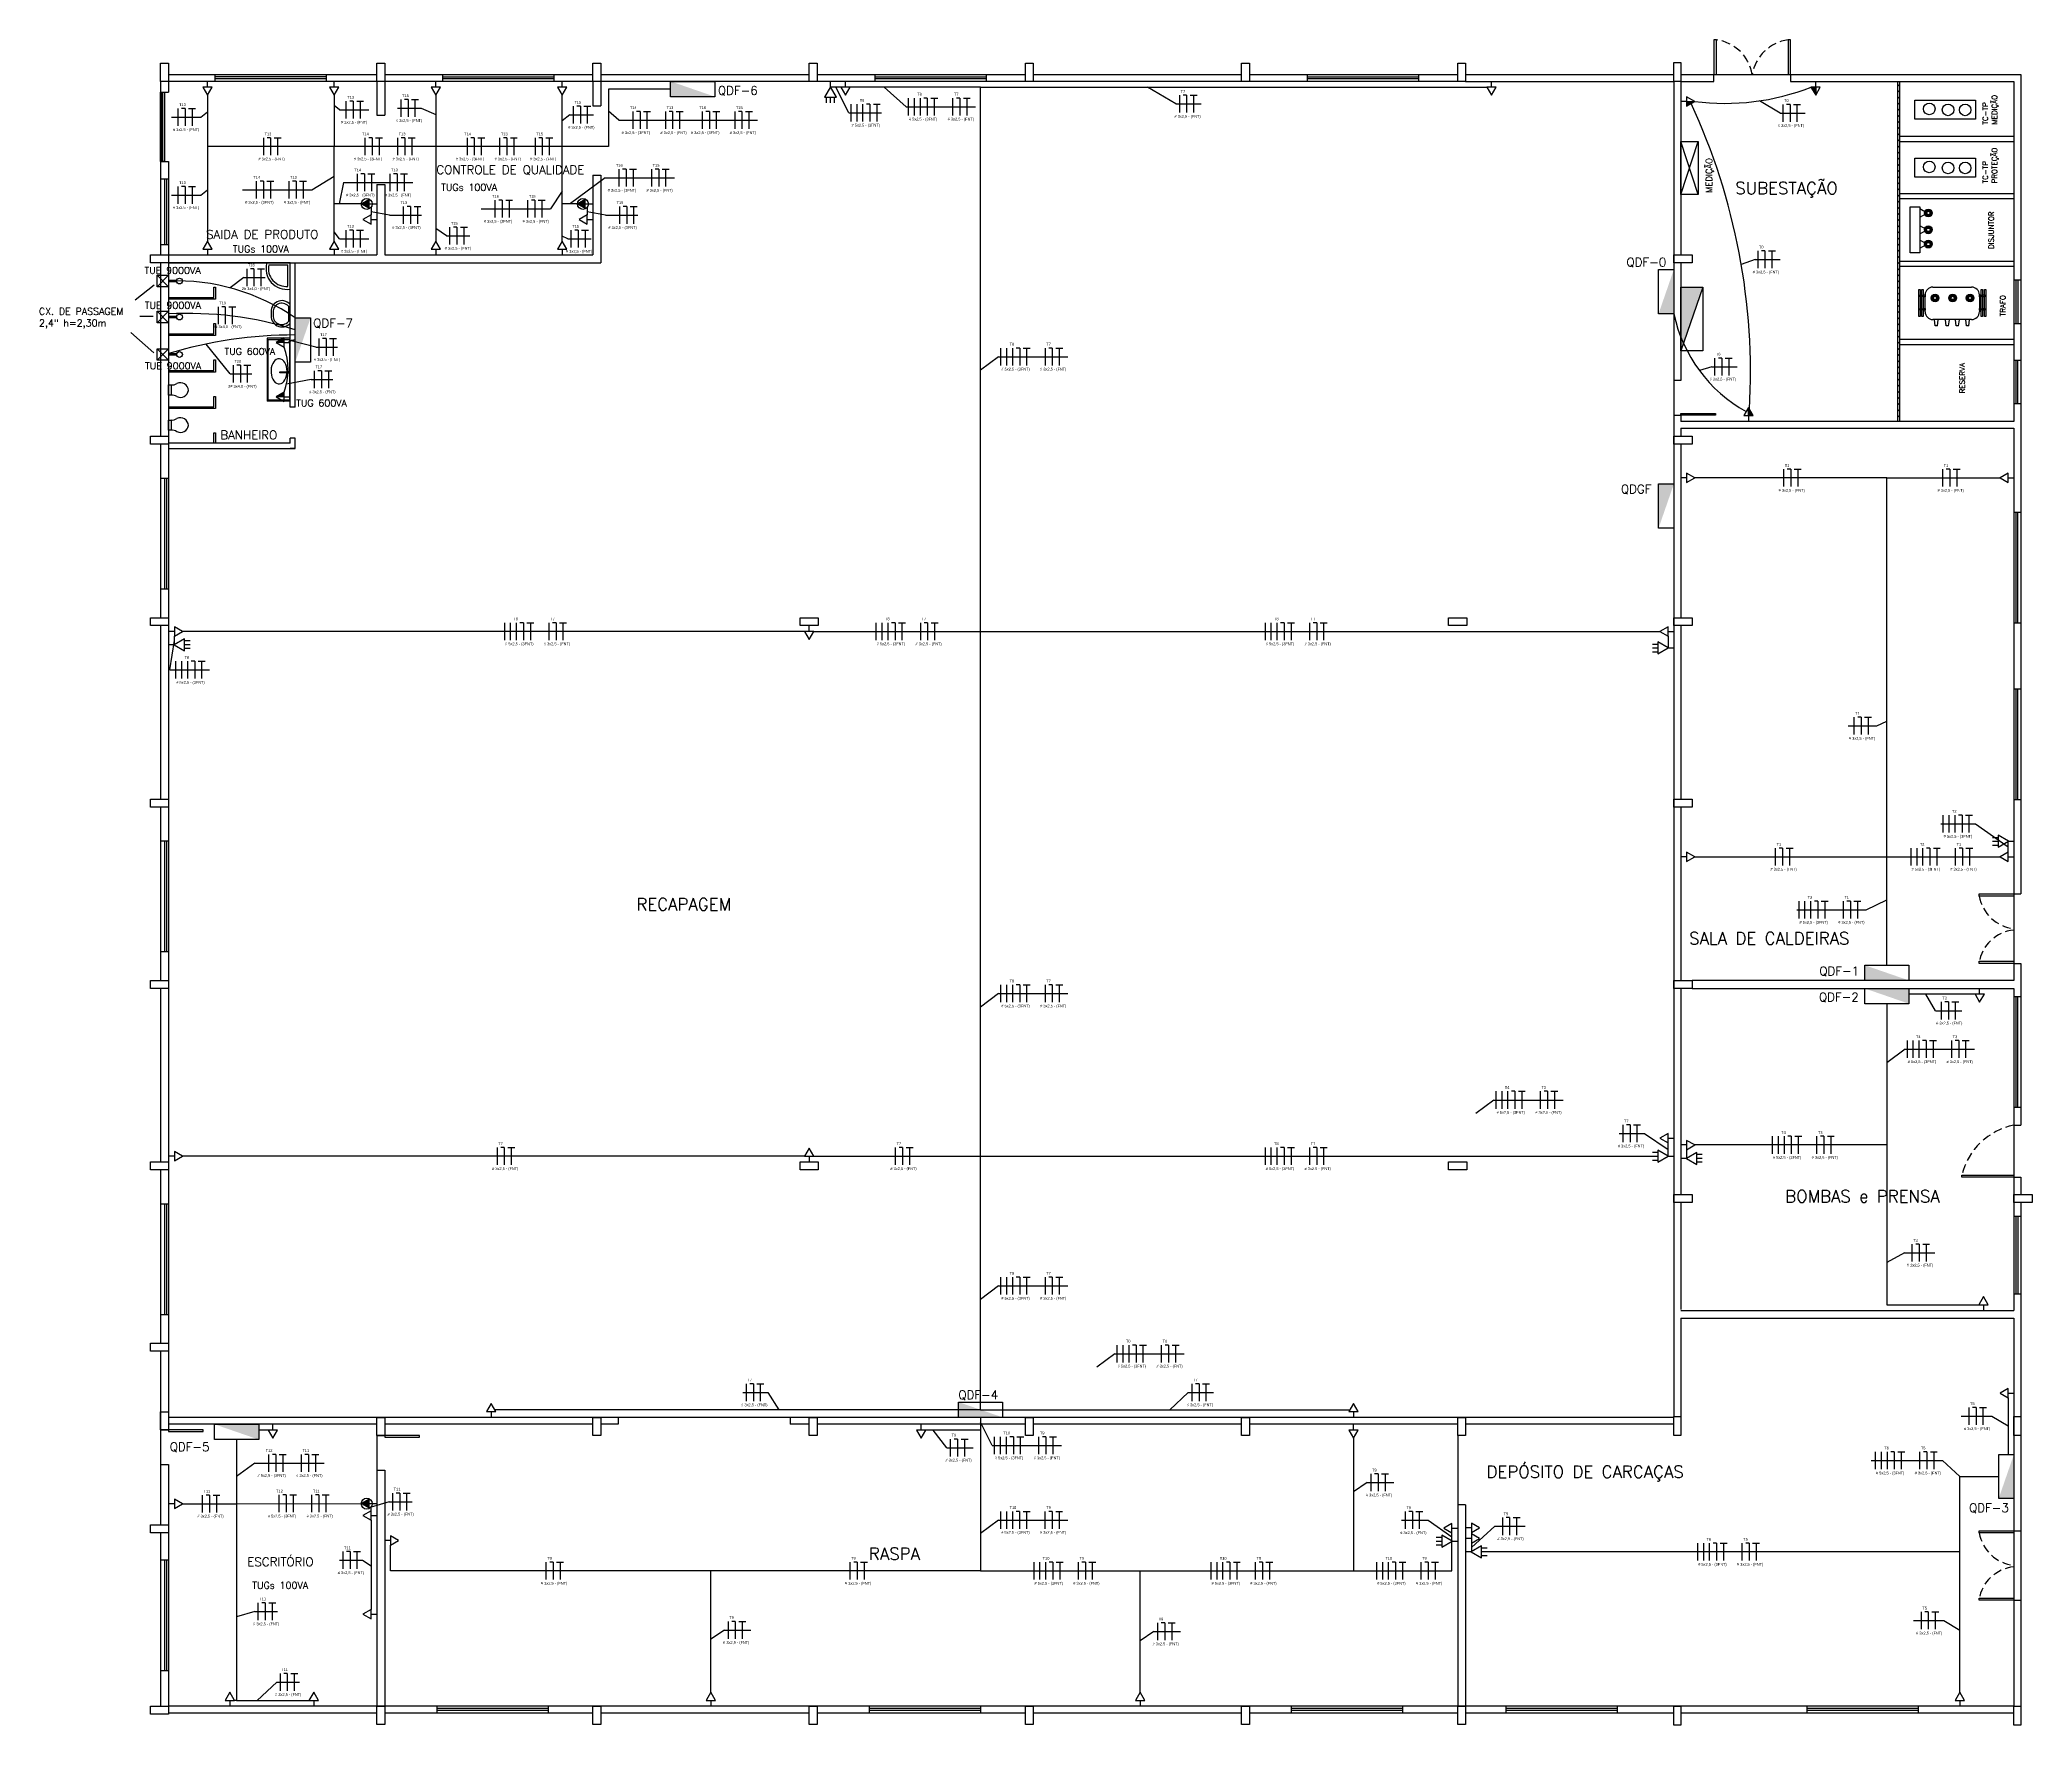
# Model space of a CAD drawing. Extents: x 196 to 487, y -48 to 152.
# Drawn here: x 271.1 to 328.6, y 86.2 to 134.7 of the extents above; entities that cross this region are included whole.
import ezdxf

# ---------------------------------------------------------------- set-up
doc = ezdxf.new("R2010")
doc.units = 0
doc.header["$MEASUREMENT"] = 0
doc.linetypes.add('DASHED2', pattern=[0.375, 0.25, -0.125])
for name, color, linetype in [('_ARQ', 5, 'CONTINUOUS'), ('_ARQ-TEXTO', 4, 'CONTINUOUS'), ('_ELT-Eletroduto', 7, 'CONTINUOUS'), ('_ELT-PONTO', 2, 'CONTINUOUS'), ('_ELT-PONTO-TEXTO', 4, 'CONTINUOUS'), ('ELET_FIAÇÃO', 1, 'CONTINUOUS'), ('ELT_FIAÇÃO_TEXTO', 255, 'CONTINUOUS')]:
    doc.layers.add(name, color=color, linetype=linetype)
doc.styles.add('ARIAL', font='arial.ttf')
doc.styles.add('ROMANS', font='romans')

msp = doc.modelspace()

# ---------------------------------------------------------------- hatches: boundary and pattern name
at = {"layer": '_ARQ'}
h = msp.add_hatch(dxfattribs=at)
h.set_pattern_fill('ANSI31', color=256, style=0)
h.set_pattern_definition([(45, (55.4362, -0.43465), (-0.08838835, 0.08838835), [])])
h.paths.add_polyline_path([(324.739, 133.534), (324.686, 133.534), (324.686, 123.734), (324.739, 123.734)])
at = {"layer": '_ELT-PONTO', "linetype": 'Continuous'}
for points in [[(290.595, 133.094), (289.321, 133.534), (289.321, 133.094)], [(318.229, 128.111), (317.789, 126.837), (318.229, 126.837)], [(318.429, 125.767), (319.066, 127.607), (318.429, 127.607)], [(278.504, 125.442), (278.945, 126.716), (278.504, 126.716)], [(317.789, 120.657), (318.229, 121.93), (317.789, 121.93)], [(325.005, 107.618), (323.732, 108.058), (323.732, 107.618)], [(323.732, 107.388), (325.005, 106.948), (325.005, 107.388)], [(298.887, 95.025), (297.614, 95.466), (297.614, 95.025)], [(276.178, 94.825), (277.451, 94.385), (277.451, 94.825)], [(328.029, 93.958), (327.589, 92.685), (328.029, 92.685)]]:
    msp.add_hatch(color=256, dxfattribs=at).paths.add_polyline_path(points)
h = msp.add_hatch(color=256, dxfattribs=at)
h.dxf.hatch_style = 1
h.paths.add_polyline_path([(322.316, 133.135), (322.316, 133.368), (322.181, 133.368)])
h = msp.add_hatch(color=256, dxfattribs=at)
h.dxf.hatch_style = 1
h.paths.add_polyline_path([(318.829, 132.958), (318.596, 132.958), (318.596, 132.823)])
h = msp.add_hatch(color=256, dxfattribs=at)
h.paths.add_polyline_path([(325.451, 129.74, 1), (325.672, 129.74, 1)])
h.paths.add_polyline_path([(325.611, 129.74, -1), (325.512, 129.74, -1)], flags=16)
h = msp.add_hatch(color=256, dxfattribs=at)
h.paths.add_polyline_path([(325.451, 129.256, 1), (325.672, 129.256, 1)])
h.paths.add_polyline_path([(325.611, 129.256, -1), (325.512, 129.256, -1)], flags=16)
h = msp.add_hatch(color=256, dxfattribs=at)
h.paths.add_polyline_path([(325.451, 128.843, 1), (325.672, 128.843, 1)])
h.paths.add_polyline_path([(325.611, 128.843, -1), (325.512, 128.843, -1)], flags=16)
h = msp.add_hatch(color=256, dxfattribs=at)
h.paths.add_polyline_path([(325.868, 127.292, 1), (325.646, 127.292, 1)])
h.paths.add_polyline_path([(325.708, 127.292, -1), (325.806, 127.292, -1)], flags=16)
h = msp.add_hatch(color=256, dxfattribs=at)
h.paths.add_polyline_path([(326.265, 127.181, 1), (326.265, 127.402, 1)])
h.paths.add_polyline_path([(326.265, 127.341, -1), (326.265, 127.242, -1)], flags=16)
h = msp.add_hatch(color=256, dxfattribs=at)
h.paths.add_polyline_path([(326.877, 127.292, 1), (326.655, 127.292, 1)])
h.paths.add_polyline_path([(326.717, 127.292, -1), (326.815, 127.292, -1)], flags=16)
h = msp.add_hatch(color=256, dxfattribs=at)
h.dxf.hatch_style = 1
h.paths.add_polyline_path([(277.955, 126.009), (278.188, 126.009), (278.188, 126.144)])
h = msp.add_hatch(color=256, dxfattribs=at)
h.dxf.hatch_style = 1
h.paths.add_polyline_path([(277.955, 124.444), (278.188, 124.444), (278.188, 124.579)])
h = msp.add_hatch(color=256, dxfattribs=at)
h.dxf.hatch_style = 1
h.paths.add_polyline_path([(320.377, 124.133), (320.377, 123.9), (320.511, 123.9)])

# ---------------------------------------------------------------- linework, layer by layer
at = {"layer": '_ARQ', "linetype": 'Continuous'}
for p, q in [((312, 133.534), (274.625, 133.534)), ((274.625, 133.228), (274.854, 133.228)), ((274.664, 131.228), (274.664, 133.228)), ((274.69, 131.228), (274.69, 133.228)), ((274.854, 133.534), (274.854, 133.228)), ((280.854, 133.534), (280.854, 132.561)), ((281.083, 133.534), (281.083, 132.561)), ((287.083, 133.534), (287.083, 132.828)), ((287.313, 133.534), (287.313, 132.828)), ((319.384, 133.534), (319.384, 133.732)), ((319.384, 133.732), (321.594, 133.732)), ((321.594, 133.732), (321.594, 133.534)), ((287.083, 132.828), (287.313, 132.828)), ((280.854, 132.561), (281.083, 132.561)), ((274.625, 131.228), (274.854, 131.228)), ((274.854, 131.228), (274.854, 94.665)), ((280.854, 130.561), (281.083, 130.561)), ((280.854, 130.561), (280.854, 128.534)), ((281.083, 130.561), (281.083, 128.534)), ((287.083, 130.828), (287.313, 130.828)), ((287.083, 130.828), (287.083, 128.534)), ((287.313, 130.828), (287.313, 128.305)), ((274.854, 128.534), (280.854, 128.534)), ((274.854, 128.305), (287.313, 128.305)), ((277.742, 128.248), (278.294, 128.248)), ((278.294, 127.627), (278.294, 128.248)), ((281.083, 128.534), (287.083, 128.534)), ((318.429, 128.305), (318.429, 124.913)), ((278.309, 127.051), (278.309, 126.613)), ((278.055, 125.159), (278.252, 125.159)), ((278.055, 125.137), (278.055, 125.159)), ((278.259, 125.171), (278.27, 125.16)), ((278.26, 125.172), (278.271, 125.161)), ((278.261, 125.173), (278.272, 125.162)), ((278.285, 125.167), (278.285, 125.183)), ((278.286, 125.167), (278.286, 125.183)), ((278.287, 125.167), (278.287, 125.183)), ((278.3, 125.162), (278.311, 125.173)), ((278.301, 125.161), (278.312, 125.172)), ((278.302, 125.16), (278.313, 125.171)), ((278.251, 125.137), (278.055, 125.137)), ((278.265, 125.148), (278.25, 125.148)), ((278.265, 125.146), (278.25, 125.146)), ((278.265, 125.145), (278.25, 125.145)), ((278.259, 125.122), (278.27, 125.133)), ((278.26, 125.121), (278.271, 125.132)), ((278.261, 125.12), (278.272, 125.131)), ((278.285, 125.11), (278.285, 125.126)), ((278.286, 125.11), (278.286, 125.126)), ((278.287, 125.11), (278.287, 125.126)), ((278.299, 125.131), (278.311, 125.12)), ((278.301, 125.133), (278.313, 125.122)), ((278.301, 125.132), (278.312, 125.121)), ((278.306, 125.148), (278.322, 125.148)), ((278.306, 125.146), (278.322, 125.146)), ((278.306, 125.145), (278.322, 125.145)), ((318.429, 124.913), (318.229, 124.913)), ((278.354, 123.105), (278.354, 123.247)), ((278.504, 122.955), (278.504, 123.247)), ((328.029, 110.111), (328.029, 108.111)), ((328.029, 107.388), (328.029, 103.448)), ((328.029, 103.448), (328.229, 103.448)), ((328.029, 103.448), (328.029, 102.008)), ((328.029, 101.948), (328.229, 101.948)), ((318.429, 101.219), (318.429, 98.134)), ((318.429, 97.882), (318.429, 95.049)), ((287.811, 95.025), (287.811, 94.825)), ((292.764, 95.025), (292.764, 94.825)), ((274.625, 94.665), (274.854, 94.665)), ((280.854, 94.501), (280.854, 86.701)), ((280.854, 94.501), (281.083, 94.501)), ((312, 94.501), (312, 86.701)), ((274.625, 93.665), (274.854, 93.665)), ((274.854, 93.665), (274.854, 86.701)), ((280.854, 93.501), (281.083, 93.501)), ((281.083, 93.501), (281.083, 86.701)), ((312.229, 92.501), (312, 92.501)), ((312.229, 92.501), (312.229, 86.701)), ((328.029, 91.727), (328.029, 89.787))]:
    msp.add_line(p, q, dxfattribs=at)
at = {"layer": '_ARQ'}
for p, q in [((274.625, 133.534), (274.625, 128.534)), ((274.854, 133.734), (280.854, 133.734)), ((276.198, 133.534), (276.198, 133.737)), ((276.198, 133.672), (279.395, 133.672)), ((276.198, 133.619), (279.395, 133.619)), ((279.398, 133.737), (279.398, 133.534)), ((281.083, 133.734), (287.083, 133.734)), ((282.756, 133.532), (282.756, 133.734)), ((282.756, 133.669), (285.954, 133.669)), ((282.756, 133.616), (285.954, 133.616)), ((285.956, 133.734), (285.956, 133.532)), ((287.313, 133.734), (293.313, 133.734)), ((293.542, 133.734), (299.542, 133.734)), ((295.215, 133.532), (295.215, 133.734)), ((295.215, 133.669), (298.412, 133.669)), ((295.215, 133.616), (298.412, 133.616)), ((298.415, 133.734), (298.415, 133.532)), ((299.771, 133.734), (305.771, 133.734)), ((306, 133.734), (312, 133.734)), ((307.673, 133.532), (307.673, 133.734)), ((307.673, 133.669), (310.87, 133.669)), ((307.673, 133.616), (310.87, 133.616)), ((310.873, 133.734), (310.873, 133.532)), ((312.229, 133.734), (318.227, 133.734)), ((312.229, 133.534), (318.229, 133.534)), ((318.229, 133.534), (318.229, 95.049)), ((318.429, 133.734), (328.229, 133.734)), ((318.429, 133.534), (319.384, 133.534)), ((318.429, 133.534), (318.429, 128.534)), ((321.594, 133.534), (328.029, 133.534)), ((324.686, 123.734), (324.686, 133.534)), ((324.739, 123.734), (324.739, 133.534)), ((328.029, 133.534), (328.029, 123.734)), ((328.229, 133.734), (328.229, 110.111)), ((324.739, 131.954), (328.029, 131.954)), ((324.739, 131.804), (328.029, 131.804)), ((274.651, 130.721), (274.854, 130.721)), ((274.736, 130.721), (274.736, 128.83)), ((274.789, 130.721), (274.789, 128.83)), ((324.739, 130.304), (328.029, 130.304)), ((324.739, 130.154), (328.029, 130.154)), ((274.854, 128.827), (274.651, 128.827)), ((274.625, 128.305), (274.625, 123.305)), ((274.854, 128.305), (274.854, 119.955)), ((278.354, 128.305), (274.854, 128.305)), ((278.354, 124.147), (278.354, 128.305)), ((278.504, 124.147), (278.504, 128.305)), ((324.739, 128.354), (328.029, 128.354)), ((324.739, 128.204), (328.029, 128.204)), ((274.854, 127.805), (275.084, 127.805)), ((275.084, 127.756), (274.86, 127.756)), ((275.084, 127.805), (275.084, 127.756)), ((276.154, 127.605), (276.204, 127.605)), ((276.154, 127.305), (276.154, 127.605)), ((276.204, 127.605), (276.204, 127.255)), ((328.029, 127.81), (328.232, 127.81)), ((328.094, 126.559), (328.094, 127.81)), ((328.148, 126.559), (328.148, 127.81)), ((274.854, 127.305), (276.154, 127.305)), ((276.204, 127.255), (274.854, 127.255)), ((274.854, 126.767), (275.084, 126.767)), ((275.084, 126.718), (274.86, 126.718)), ((275.084, 126.767), (275.084, 126.718)), ((276.154, 126.255), (276.154, 126.555)), ((276.154, 126.555), (276.204, 126.555)), ((276.204, 126.555), (276.204, 126.205)), ((328.029, 126.559), (328.232, 126.559)), ((274.854, 126.255), (276.154, 126.255)), ((276.204, 126.205), (274.854, 126.205)), ((278.354, 126.13), (277.693, 126.13)), ((277.693, 126.13), (277.693, 124.313)), ((324.739, 126.104), (328.029, 126.104)), ((324.739, 125.954), (328.029, 125.954)), ((274.854, 125.687), (275.084, 125.687)), ((274.854, 125.205), (276.154, 125.205)), ((276.204, 125.155), (274.854, 125.155)), ((275.084, 125.638), (274.86, 125.638)), ((275.084, 125.687), (275.084, 125.638)), ((276.154, 125.205), (276.154, 125.505)), ((276.154, 125.505), (276.204, 125.505)), ((276.204, 125.505), (276.204, 125.155)), ((328.027, 125.498), (328.229, 125.498)), ((328.092, 124.247), (328.092, 125.498)), ((328.145, 124.247), (328.145, 125.498)), ((274.854, 124.155), (276.154, 124.155)), ((276.204, 124.105), (274.854, 124.105)), ((276.154, 124.455), (276.204, 124.455)), ((276.154, 124.155), (276.154, 124.455)), ((276.204, 124.455), (276.204, 124.105)), ((278.354, 124.313), (277.693, 124.313)), ((278.504, 124.147), (278.354, 124.147)), ((328.027, 124.247), (328.229, 124.247)), ((318.229, 123.913), (318.429, 123.913)), ((318.429, 123.913), (318.429, 123.734)), ((328.029, 123.734), (318.429, 123.734)), ((318.429, 123.534), (318.429, 123.305)), ((318.429, 123.534), (328.029, 123.534)), ((328.029, 123.534), (328.029, 110.111)), ((274.625, 123.076), (274.625, 118.076)), ((278.354, 123.105), (274.854, 123.105)), ((274.854, 122.955), (278.504, 122.955)), ((276.154, 123.105), (276.154, 123.405)), ((276.154, 123.405), (276.204, 123.405)), ((276.204, 123.405), (276.204, 123.105)), ((278.504, 123.247), (278.354, 123.247)), ((278.504, 122.955), (278.354, 122.955)), ((318.429, 123.076), (318.429, 118.076)), ((274.651, 122.099), (274.854, 122.099)), ((274.736, 122.099), (274.736, 118.902)), ((274.789, 122.099), (274.789, 118.902)), ((328.029, 121.117), (328.229, 121.117)), ((328.092, 117.917), (328.092, 121.114)), ((328.145, 117.917), (328.145, 121.114)), ((274.854, 118.899), (274.651, 118.899)), ((274.625, 117.847), (274.625, 112.847)), ((318.429, 117.847), (318.429, 112.847)), ((328.229, 117.917), (328.029, 117.917)), ((328.029, 116.027), (328.229, 116.027)), ((328.092, 112.827), (328.092, 116.025)), ((328.145, 112.827), (328.145, 116.025)), ((274.625, 112.618), (274.625, 107.618)), ((318.429, 112.618), (318.429, 107.618)), ((328.229, 112.827), (328.029, 112.827)), ((274.651, 111.641), (274.854, 111.641)), ((274.736, 111.641), (274.736, 108.444)), ((274.789, 111.641), (274.789, 108.444)), ((328.029, 110.111), (328.229, 110.111)), ((274.854, 108.441), (274.651, 108.441)), ((328.029, 108.111), (328.229, 108.111)), ((328.029, 108.111), (328.029, 107.618)), ((328.229, 108.111), (328.229, 103.448)), ((274.625, 107.388), (274.625, 102.388)), ((318.429, 107.388), (318.429, 101.448)), ((328.029, 107.618), (318.754, 107.618)), ((318.754, 107.388), (328.029, 107.388)), ((328.027, 107.157), (328.229, 107.157)), ((328.092, 103.957), (328.092, 107.154)), ((328.145, 103.957), (328.145, 107.154)), ((328.229, 103.957), (328.027, 103.957)), ((274.625, 102.159), (274.625, 97.159)), ((328.029, 101.948), (328.029, 98.106)), ((328.229, 101.948), (328.229, 101.448)), ((274.651, 101.182), (274.854, 101.182)), ((274.736, 101.182), (274.736, 97.985)), ((274.789, 101.182), (274.789, 97.985)), ((328.229, 101.219), (328.229, 86.501)), ((328.029, 100.826), (328.232, 100.826)), ((328.094, 98.572), (328.094, 100.823)), ((328.148, 98.572), (328.148, 100.823)), ((328.232, 98.572), (328.029, 98.572)), ((274.854, 97.982), (274.651, 97.982)), ((318.429, 98.106), (328.029, 98.106)), ((318.429, 97.882), (328.029, 97.882)), ((328.029, 97.882), (328.029, 86.701)), ((274.625, 96.93), (274.625, 91.93)), ((318.227, 95.025), (274.854, 95.025)), ((280.854, 94.825), (274.854, 94.825)), ((287.083, 94.825), (281.083, 94.825)), ((287.811, 94.825), (287.313, 94.825)), ((293.313, 94.825), (292.764, 94.825)), ((299.542, 94.825), (293.542, 94.825)), ((305.771, 94.825), (299.771, 94.825)), ((312, 94.825), (306, 94.825)), ((318.229, 94.825), (312.229, 94.825)), ((274.625, 91.701), (274.625, 86.701)), ((328.029, 91.757), (328.229, 91.757)), ((274.651, 90.922), (274.854, 90.922)), ((274.736, 90.922), (274.736, 87.724)), ((274.789, 90.922), (274.789, 87.724)), ((328.029, 89.757), (328.229, 89.757)), ((274.854, 87.722), (274.651, 87.722)), ((328.029, 86.701), (274.854, 86.701)), ((282.589, 86.501), (282.589, 86.703)), ((285.789, 86.703), (285.789, 86.501)), ((295.048, 86.501), (295.048, 86.703)), ((298.248, 86.703), (298.248, 86.501)), ((307.212, 86.501), (307.212, 86.703)), ((310.412, 86.703), (310.412, 86.501)), ((313.393, 86.501), (313.393, 86.703)), ((316.593, 86.703), (316.593, 86.501)), ((322.07, 86.501), (322.07, 86.703)), ((325.27, 86.703), (325.27, 86.501)), ((280.854, 86.501), (274.854, 86.501)), ((287.083, 86.501), (281.083, 86.501)), ((282.589, 86.639), (285.787, 86.639)), ((282.589, 86.585), (285.787, 86.585)), ((293.313, 86.501), (287.313, 86.501)), ((299.542, 86.501), (293.542, 86.501)), ((295.048, 86.639), (298.245, 86.639)), ((295.048, 86.585), (298.245, 86.585)), ((305.771, 86.501), (299.771, 86.501)), ((312, 86.501), (306, 86.501)), ((307.212, 86.639), (310.409, 86.639)), ((307.212, 86.585), (310.409, 86.585)), ((318.227, 86.501), (312.229, 86.501)), ((313.393, 86.639), (316.59, 86.639)), ((313.393, 86.585), (316.59, 86.585)), ((328.027, 86.501), (318.429, 86.501)), ((322.07, 86.639), (325.267, 86.639)), ((322.07, 86.585), (325.267, 86.585))]:
    msp.add_line(p, q, dxfattribs=at)
at = {"layer": '_ARQ', "linetype": 'Continuous'}
for points in [[(319.384, 133.732), (319.454, 133.732), (319.454, 134.732), (319.384, 134.732)], [(321.524, 133.732), (321.594, 133.732), (321.594, 134.732), (321.524, 134.732)], [(318.429, 133.534), (318.227, 133.534), (318.227, 134.082), (318.429, 134.082)], [(274.625, 133.228), (274.74, 133.228), (274.74, 131.228), (274.625, 131.228)], [(277.724, 126.099), (278.334, 126.099), (278.334, 124.344), (277.724, 124.344)], [(328.029, 110.051), (327.029, 110.051), (327.029, 110.111), (328.029, 110.111)], [(328.029, 108.111), (327.029, 108.111), (327.029, 108.171), (328.029, 108.171)], [(328.029, 101.948), (326.529, 101.948), (326.529, 102.008), (328.029, 102.008)], [(318.429, 94.501), (318.227, 94.501), (318.227, 95.049), (318.429, 95.049)], [(328.229, 94.501), (328.027, 94.501), (328.027, 95.049), (328.229, 95.049)], [(275.854, 94.665), (274.854, 94.665), (274.854, 94.615), (275.854, 94.615)], [(282.083, 94.501), (281.083, 94.501), (281.083, 94.451), (282.083, 94.451)], [(328.029, 91.697), (327.029, 91.697), (327.029, 91.757), (328.029, 91.757)], [(328.029, 89.757), (327.029, 89.757), (327.029, 89.817), (328.029, 89.817)], [(318.429, 86.153), (318.227, 86.153), (318.227, 86.701), (318.429, 86.701)], [(328.229, 86.153), (328.027, 86.153), (328.027, 86.701), (328.229, 86.701)]]:
    msp.add_lwpolyline(points, close=True, dxfattribs=at)
at = {"layer": '_ARQ'}
for points in [[(274.854, 134.059), (274.854, 133.534), (274.625, 133.534), (274.625, 134.059)], [(281.083, 134.059), (281.083, 133.534), (280.854, 133.534), (280.854, 134.059)], [(287.313, 134.059), (287.313, 133.534), (287.083, 133.534), (287.083, 134.059)], [(293.542, 134.059), (293.542, 133.534), (293.313, 133.534), (293.313, 134.059)], [(299.771, 134.059), (299.771, 133.534), (299.542, 133.534), (299.542, 134.059)], [(306, 134.059), (306, 133.534), (305.771, 133.534), (305.771, 134.059)], [(312.229, 134.059), (312.229, 133.534), (312, 133.534), (312, 134.059)], [(274.33, 128.534), (274.854, 128.534), (274.854, 128.305), (274.33, 128.305)], [(318.229, 128.534), (318.754, 128.534), (318.754, 128.305), (318.229, 128.305)], [(274.927, 124.784), (274.927, 124.489), (274.854, 124.489), (274.854, 124.784)], [(274.927, 123.773), (274.927, 123.478), (274.854, 123.478), (274.854, 123.773)], [(318.429, 123.913), (318.429, 123.963), (319.429, 123.963), (319.429, 123.913)], [(274.33, 123.305), (274.854, 123.305), (274.854, 123.076), (274.33, 123.076)], [(318.229, 123.305), (318.754, 123.305), (318.754, 123.076), (318.229, 123.076)], [(274.33, 118.076), (274.854, 118.076), (274.854, 117.847), (274.33, 117.847)], [(293.05, 118.076), (293.575, 118.076), (293.575, 117.847), (293.05, 117.847)], [(311.738, 118.076), (312.262, 118.076), (312.262, 117.847), (311.738, 117.847)], [(318.229, 118.076), (318.754, 118.076), (318.754, 117.847), (318.229, 117.847)], [(274.33, 112.847), (274.854, 112.847), (274.854, 112.618), (274.33, 112.618)], [(318.229, 112.847), (318.754, 112.847), (318.754, 112.618), (318.229, 112.618)], [(274.33, 107.618), (274.854, 107.618), (274.854, 107.388), (274.33, 107.388)], [(318.229, 107.618), (318.754, 107.618), (318.754, 107.388), (318.229, 107.388)], [(274.33, 102.388), (274.854, 102.388), (274.854, 102.159), (274.33, 102.159)], [(293.05, 102.388), (293.575, 102.388), (293.575, 102.159), (293.05, 102.159)], [(311.738, 102.388), (312.262, 102.388), (312.262, 102.159), (311.738, 102.159)], [(318.229, 101.448), (318.754, 101.448), (318.754, 101.219), (318.229, 101.219)], [(328.029, 101.448), (328.554, 101.448), (328.554, 101.219), (328.029, 101.219)], [(274.33, 97.159), (274.854, 97.159), (274.854, 96.93), (274.33, 96.93)], [(274.854, 95.189), (274.854, 94.665), (274.625, 94.665), (274.625, 95.189)], [(281.083, 95.025), (281.083, 94.501), (280.854, 94.501), (280.854, 95.025)], [(287.313, 95.025), (287.313, 94.501), (287.083, 94.501), (287.083, 95.025)], [(293.542, 95.025), (293.542, 94.501), (293.313, 94.501), (293.313, 95.025)], [(299.771, 95.025), (299.771, 94.501), (299.542, 94.501), (299.542, 95.025)], [(306, 95.025), (306, 94.501), (305.771, 94.501), (305.771, 95.025)], [(312.229, 95.025), (312.229, 94.501), (312, 94.501), (312, 95.025)], [(274.33, 91.93), (274.854, 91.93), (274.854, 91.701), (274.33, 91.701)], [(274.33, 86.701), (274.854, 86.701), (274.854, 86.472), (274.33, 86.472)], [(281.083, 86.701), (281.083, 86.176), (280.854, 86.176), (280.854, 86.701)], [(287.313, 86.701), (287.313, 86.176), (287.083, 86.176), (287.083, 86.701)], [(293.542, 86.701), (293.542, 86.176), (293.313, 86.176), (293.313, 86.701)], [(299.771, 86.701), (299.771, 86.176), (299.542, 86.176), (299.542, 86.701)], [(306, 86.701), (306, 86.176), (305.771, 86.176), (305.771, 86.701)], [(312.229, 86.701), (312.229, 86.176), (312, 86.176), (312, 86.701)]]:
    msp.add_lwpolyline(points, close=True, dxfattribs=at)
for centre in [(275.168, 127.78), (275.168, 126.742), (275.168, 125.662)]:
    msp.add_circle(centre, 0.0841, dxfattribs=at)
at = {"layer": '_ARQ', "linetype": 'Continuous'}
for radius in [0.0363, 0.0206]:
    msp.add_circle((278.286, 125.146), radius, dxfattribs=at)
at = {"layer": '_ARQ', "linetype": 'DASHED2'}
for centre, radius, start, end in [((319.301, 133.538), 1.204, 9.37926, 82.7104), ((321.677, 133.536), 1.204, 97.2896, 170.62074), ((328.15, 110.241), 1.136, 189.62126, 263.92168), ((328.142, 107.941), 1.136, 96.07832, 170.37874), ((328.403, 101.557), 1.927, 101.18332, 166.4784), ((328.15, 91.887), 1.136, 189.62126, 263.92168), ((328.142, 89.587), 1.136, 96.07832, 170.37874)]:
    msp.add_arc(centre, radius, start, end, dxfattribs=at)
at = {"layer": '_ARQ', "linetype": 'Continuous'}
for centre, radius, start, end in [((278.258, 128.134), 0.596, 163.33169, 279.25671), ((278.244, 128.138), 0.514, 167.62823, 275.61831)]:
    msp.add_arc(centre, radius, start, end, dxfattribs=at)
at = {"layer": '_ARQ'}
for centre, radius, start, end in [((278.118, 126.903), 0.311, 40.57133, 192.60699), ((278.117, 126.887), 0.252, 40.57133, 192.60699), ((278.118, 126.768), 0.311, 167.47539, 319.51106), ((278.117, 126.777), 0.252, 167.47539, 319.51106), ((274.951, 125.049), 0.265, 264.79741, 302.62202), ((275.195, 124.617), 0.231, 2.75329, 115.84801), ((275.195, 124.659), 0.233, 244.44736, 352.01292), ((274.951, 124.225), 0.265, 57.37798, 95.20259), ((274.951, 124.038), 0.265, 264.79741, 302.62202), ((274.951, 123.214), 0.265, 57.37798, 95.20259), ((275.195, 123.606), 0.231, 2.75329, 115.84801), ((275.195, 123.648), 0.233, 244.44736, 352.01292)]:
    msp.add_arc(centre, radius, start, end, dxfattribs=at)
at = {"layer": '_ARQ', "linetype": 'Continuous'}
msp.add_ellipse((278.037, 125.177), major_axis=(0, -0.364), ratio=0.6369, start_param=1.574969, end_param=7.687357, dxfattribs=at)
at = {"layer": '_ELT-Eletroduto', "linetype": 'Continuous'}
for p, q in [((289.321, 133.314), (287.527, 133.314)), ((287.527, 133.314), (287.527, 132.679)), ((294.227, 133.368), (293.931, 133.368)), ((298.25, 133.368), (294.496, 133.368)), ((298.25, 95.245), (298.25, 133.368)), ((298.25, 133.368), (312.837, 133.368)), ((275.979, 133.135), (275.979, 131.888)), ((279.627, 133.135), (279.627, 131.658)), ((282.558, 133.135), (282.558, 131.658)), ((286.193, 131.658), (286.193, 133.135)), ((287.527, 132.679), (287.527, 131.658)), ((275.979, 131.888), (275.979, 128.933)), ((287.527, 131.658), (275.979, 131.658)), ((279.627, 128.933), (279.627, 131.658)), ((282.558, 131.658), (282.558, 128.933)), ((286.193, 128.933), (286.193, 131.658)), ((279.891, 130.618), (279.772, 130.007)), ((280.407, 130.007), (279.627, 130.007)), ((280.688, 129.906), (280.688, 129.686)), ((286.684, 130.007), (286.193, 130.007)), ((286.917, 129.906), (286.917, 129.686)), ((324.369, 122.104), (318.829, 122.104)), ((324.369, 108.058), (324.369, 122.104)), ((324.369, 122.104), (327.63, 122.104)), ((275.02, 117.299), (275.02, 117.546)), ((293.178, 117.681), (275.253, 117.681)), ((293.447, 117.681), (298.25, 117.681)), ((298.25, 117.681), (317.83, 117.681)), ((318.063, 117.546), (318.063, 117.206)), ((327.863, 111.318), (327.863, 111.627)), ((318.829, 111.183), (324.369, 111.183)), ((324.369, 111.183), (327.63, 111.183)), ((324.369, 106.948), (324.369, 102.876)), ((326.907, 107.222), (325.005, 107.222)), ((318.063, 102.558), (318.063, 102.943)), ((324.369, 102.876), (318.829, 102.876)), ((324.369, 102.876), (324.369, 98.272)), ((293.178, 102.554), (275.253, 102.554)), ((293.447, 102.554), (298.25, 102.554)), ((298.25, 102.554), (317.61, 102.554)), ((318.596, 102.741), (318.596, 102.493)), ((324.369, 98.272), (327.017, 98.272)), ((327.863, 95.585), (327.863, 93.958)), ((298.25, 95.245), (284.249, 95.245)), ((298.25, 95.245), (308.896, 95.245)), ((298.25, 95.025), (298.25, 94.659)), ((276.815, 94.385), (276.815, 86.867)), ((277.72, 94.659), (277.451, 94.659)), ((298.25, 94.659), (296.676, 94.659)), ((298.25, 94.659), (298.248, 90.601)), ((309, 94.426), (309, 90.601)), ((326.473, 91.147), (326.473, 93.322)), ((326.473, 93.322), (327.589, 93.322)), ((275.253, 92.535), (276.815, 92.535)), ((276.815, 92.535), (280.407, 92.54)), ((280.688, 92.333), (280.688, 92.44)), ((280.688, 92.064), (280.688, 89.487)), ((281.25, 90.601), (281.25, 91.341)), ((311.834, 91.463), (311.834, 91.699)), ((311.834, 90.601), (311.834, 91.457)), ((312.396, 91.704), (312.396, 91.667)), ((312.396, 91.398), (312.396, 91.15)), ((326.473, 91.147), (312.848, 91.147)), ((326.473, 87.1), (326.473, 91.147)), ((298.248, 90.601), (281.25, 90.601)), ((290.477, 87.1), (290.477, 90.601)), ((298.248, 90.601), (311.834, 90.601)), ((302.853, 87.1), (302.853, 90.601)), ((276.815, 86.867), (276.756, 86.867)), ((276.815, 86.867), (278.9, 86.867))]:
    msp.add_line(p, q, dxfattribs=at)
for centre, radius, start, end in [((319.708, 139.674), 6.773, 262.54228, 291.42104), ((301.923, 125.12), 18.516, 356.7683, 24.83917), ((275.077, 121.761), 6.024, 55.32525, 92.11878), ((275.411, 116.428), 10.417, 72.72661, 93.06522), ((322.375, 127.717), 4.238, 191.98746, 240.83734), ((278.504, 113.598), 12.628, 90, 106.80042), ((276.29, 125.227), 2.006, 341.15308, 18.84692), ((278.504, 125.767), 0.312, 90, 129.09237)]:
    msp.add_arc(centre, radius, start, end, dxfattribs=at)
at = {"layer": '_ELT-PONTO'}
for p, q in [((275.844, 133.368), (275.979, 133.135)), ((276.113, 133.368), (275.844, 133.368)), ((275.979, 133.368), (275.979, 133.534)), ((275.979, 133.135), (276.113, 133.368)), ((279.493, 133.368), (279.627, 133.135)), ((279.762, 133.368), (279.493, 133.368)), ((279.627, 133.368), (279.627, 133.534)), ((279.627, 133.135), (279.762, 133.368)), ((282.423, 133.368), (282.558, 133.135)), ((282.692, 133.368), (282.423, 133.368)), ((282.558, 133.368), (282.558, 133.534)), ((282.558, 133.135), (282.692, 133.368)), ((286.059, 133.368), (286.193, 133.135)), ((286.328, 133.368), (286.059, 133.368)), ((286.193, 133.368), (286.193, 133.534)), ((286.193, 133.135), (286.328, 133.368)), ((293.927, 133.374), (293.927, 133.534)), ((294.227, 133.368), (294.361, 133.135)), ((294.496, 133.368), (294.227, 133.368)), ((294.361, 133.368), (294.361, 133.534)), ((294.361, 133.135), (294.496, 133.368)), ((312.837, 133.368), (312.971, 133.135)), ((313.106, 133.368), (312.837, 133.368)), ((312.971, 133.368), (312.971, 133.534)), ((312.971, 133.135), (313.106, 133.368)), ((322.181, 133.368), (322.316, 133.135)), ((322.45, 133.368), (322.181, 133.368)), ((322.316, 133.368), (322.316, 133.534)), ((322.316, 133.135), (322.45, 133.368)), ((293.816, 132.915), (293.816, 133.076)), ((293.927, 132.915), (293.927, 133.076)), ((294.039, 132.915), (294.039, 133.076)), ((318.596, 132.958), (318.429, 132.958)), ((318.829, 132.958), (318.596, 133.092)), ((318.596, 133.092), (318.596, 132.823)), ((318.596, 132.823), (318.829, 132.958)), ((280.632, 130.131), (280.417, 130.007)), ((280.417, 130.007), (280.632, 129.882)), ((280.632, 129.882), (280.632, 130.131)), ((280.632, 130.007), (280.854, 130.007)), ((286.861, 130.131), (286.646, 130.007)), ((286.646, 130.007), (286.861, 129.882)), ((286.861, 129.882), (286.861, 130.131)), ((286.861, 130.007), (287.083, 130.007)), ((280.688, 129.686), (280.455, 129.551)), ((280.455, 129.551), (280.688, 129.417)), ((280.688, 129.417), (280.688, 129.686)), ((280.688, 129.551), (280.854, 129.551)), ((286.917, 129.686), (286.684, 129.551)), ((286.684, 129.551), (286.917, 129.417)), ((286.917, 129.417), (286.917, 129.686)), ((286.917, 129.551), (287.083, 129.551)), ((275.979, 128.933), (275.844, 128.7)), ((275.844, 128.7), (276.113, 128.7)), ((276.113, 128.7), (275.979, 128.933)), ((275.979, 128.7), (275.979, 128.534)), ((279.627, 128.933), (279.493, 128.7)), ((279.493, 128.7), (279.762, 128.7)), ((279.762, 128.7), (279.627, 128.933)), ((279.627, 128.7), (279.627, 128.534)), ((282.558, 128.933), (282.423, 128.7)), ((282.423, 128.7), (282.692, 128.7)), ((282.692, 128.7), (282.558, 128.933)), ((282.558, 128.7), (282.558, 128.534)), ((286.193, 128.933), (286.059, 128.7)), ((286.059, 128.7), (286.328, 128.7)), ((286.328, 128.7), (286.193, 128.933)), ((286.193, 128.7), (286.193, 128.534)), ((274.854, 127.948), (274.522, 127.615)), ((274.522, 127.948), (274.854, 127.615)), ((274.522, 127.615), (274.522, 127.948)), ((274.522, 127.948), (274.854, 127.948)), ((274.854, 127.615), (274.522, 127.615)), ((274.854, 127.948), (274.854, 127.615)), ((274.854, 126.907), (274.522, 126.575)), ((274.522, 126.907), (274.854, 126.575)), ((274.522, 126.575), (274.522, 126.907)), ((274.522, 126.907), (274.854, 126.907)), ((274.854, 126.907), (274.854, 126.575)), ((274.854, 126.575), (274.522, 126.575)), ((274.854, 125.827), (274.522, 125.494)), ((274.522, 125.827), (274.854, 125.494)), ((274.522, 125.494), (274.522, 125.827)), ((274.522, 125.827), (274.854, 125.827)), ((274.854, 125.827), (274.854, 125.494)), ((278.188, 126.144), (277.955, 126.009)), ((277.955, 126.009), (278.188, 125.875)), ((278.188, 125.875), (278.188, 126.144)), ((278.188, 126.009), (278.354, 126.009)), ((274.854, 125.494), (274.522, 125.494)), ((278.188, 124.579), (277.955, 124.444)), ((277.955, 124.444), (278.188, 124.31)), ((278.188, 124.31), (278.188, 124.579)), ((278.188, 124.444), (278.354, 124.444)), ((320.377, 124.133), (320.242, 123.9)), ((320.511, 123.9), (320.377, 124.133)), ((320.242, 123.9), (320.511, 123.9)), ((320.377, 123.9), (320.377, 123.734)), ((318.596, 122.104), (318.429, 122.104)), ((318.829, 122.104), (318.596, 122.238)), ((318.596, 122.238), (318.596, 121.969)), ((318.596, 121.969), (318.829, 122.104)), ((327.863, 122.238), (327.63, 122.104)), ((327.63, 122.104), (327.863, 121.969)), ((327.863, 121.969), (327.863, 122.238)), ((327.863, 122.104), (328.029, 122.104)), ((275.253, 117.681), (275.02, 117.815)), ((275.02, 117.815), (275.02, 117.546)), ((293.313, 117.681), (293.313, 117.847)), ((318.063, 117.815), (317.83, 117.681)), ((318.063, 117.546), (318.063, 117.815)), ((275.02, 117.681), (274.854, 117.681)), ((275.015, 117.295), (274.854, 117.295)), ((275.02, 117.546), (275.253, 117.681)), ((275.473, 117.407), (275.313, 117.407)), ((275.473, 117.295), (275.313, 117.295)), ((275.473, 117.184), (275.313, 117.184)), ((293.178, 117.681), (293.313, 117.448)), ((293.447, 117.681), (293.178, 117.681)), ((293.313, 117.448), (293.447, 117.681)), ((317.61, 117.314), (317.771, 117.314)), ((317.61, 117.203), (317.771, 117.203)), ((317.83, 117.681), (318.063, 117.546)), ((318.063, 117.681), (318.229, 117.681)), ((318.069, 117.203), (318.229, 117.203)), ((317.61, 117.092), (317.771, 117.092)), ((327.41, 111.742), (327.571, 111.742)), ((327.41, 111.63), (327.571, 111.63)), ((327.41, 111.519), (327.571, 111.519)), ((327.869, 111.63), (328.029, 111.63)), ((318.596, 111.183), (318.429, 111.183)), ((318.829, 111.183), (318.596, 111.318)), ((318.596, 111.318), (318.596, 111.049)), ((318.596, 111.049), (318.829, 111.183)), ((327.863, 111.318), (327.63, 111.183)), ((327.63, 111.183), (327.863, 111.049)), ((327.863, 111.049), (327.863, 111.318)), ((327.863, 111.183), (328.029, 111.183)), ((327.041, 107.222), (327.041, 107.388)), ((326.907, 107.222), (327.041, 106.989)), ((327.176, 107.222), (326.907, 107.222)), ((327.041, 106.989), (327.176, 107.222)), ((293.313, 102.787), (293.178, 102.554)), ((293.447, 102.554), (293.313, 102.787)), ((318.063, 103.212), (317.83, 103.077)), ((317.83, 103.077), (318.063, 102.943)), ((318.063, 102.943), (318.063, 103.212)), ((318.063, 103.077), (318.229, 103.077)), ((318.596, 102.876), (318.429, 102.876)), ((318.829, 102.876), (318.596, 103.01)), ((318.596, 103.01), (318.596, 102.741)), ((318.596, 102.741), (318.829, 102.876)), ((275.02, 102.554), (274.854, 102.554)), ((275.253, 102.554), (275.02, 102.689)), ((275.02, 102.689), (275.02, 102.42)), ((275.02, 102.42), (275.253, 102.554)), ((293.178, 102.554), (293.447, 102.554)), ((293.313, 102.554), (293.313, 102.388)), ((317.61, 102.666), (317.771, 102.666)), ((317.61, 102.554), (317.771, 102.554)), ((317.61, 102.443), (317.771, 102.443)), ((318.069, 102.554), (318.229, 102.554)), ((318.59, 102.49), (318.429, 102.49)), ((319.048, 102.601), (318.888, 102.601)), ((319.048, 102.49), (318.888, 102.49)), ((319.048, 102.378), (318.888, 102.378)), ((327.152, 98.505), (327.017, 98.272)), ((327.017, 98.272), (327.286, 98.272)), ((327.286, 98.272), (327.152, 98.505)), ((327.152, 98.272), (327.152, 98.106)), ((284.146, 95.424), (284.012, 95.191)), ((284.281, 95.191), (284.146, 95.424)), ((308.999, 95.424), (308.865, 95.191)), ((309.134, 95.191), (308.999, 95.424)), ((327.863, 95.854), (327.63, 95.72)), ((327.63, 95.72), (327.863, 95.585)), ((327.863, 95.585), (327.863, 95.854)), ((327.863, 95.72), (328.029, 95.72)), ((277.854, 94.659), (277.854, 94.825)), ((284.012, 95.191), (284.281, 95.191)), ((284.146, 95.191), (284.146, 95.025)), ((296.542, 94.659), (296.542, 94.825)), ((308.865, 95.191), (309.134, 95.191)), ((308.999, 95.191), (308.999, 95.025)), ((309, 94.659), (309, 94.825)), ((277.72, 94.659), (277.854, 94.426)), ((277.989, 94.659), (277.72, 94.659)), ((277.854, 94.426), (277.989, 94.659)), ((296.407, 94.659), (296.542, 94.426)), ((296.676, 94.659), (296.407, 94.659)), ((296.542, 94.426), (296.676, 94.659)), ((308.866, 94.659), (309, 94.426)), ((309.135, 94.659), (308.866, 94.659)), ((309, 94.426), (309.135, 94.659)), ((275.02, 92.535), (274.854, 92.535)), ((275.253, 92.535), (275.02, 92.67)), ((275.02, 92.67), (275.02, 92.401)), ((275.02, 92.401), (275.253, 92.535)), ((280.632, 92.665), (280.417, 92.54)), ((280.417, 92.54), (280.632, 92.416)), ((280.632, 92.416), (280.632, 92.665)), ((280.632, 92.54), (280.854, 92.54)), ((280.688, 92.333), (280.455, 92.199)), ((280.455, 92.199), (280.688, 92.064)), ((280.688, 92.064), (280.688, 92.333)), ((280.688, 92.199), (280.854, 92.199)), ((311.834, 91.968), (311.601, 91.834)), ((311.834, 91.699), (311.834, 91.968)), ((312.629, 91.839), (312.396, 91.973)), ((312.396, 91.973), (312.396, 91.704)), ((281.25, 91.475), (281.083, 91.475)), ((281.483, 91.475), (281.25, 91.61)), ((281.25, 91.61), (281.25, 91.341)), ((281.25, 91.341), (281.483, 91.475)), ((311.381, 91.571), (311.542, 91.571)), ((311.381, 91.46), (311.542, 91.46)), ((311.381, 91.348), (311.542, 91.348)), ((311.601, 91.834), (311.834, 91.699)), ((311.834, 91.834), (312, 91.834)), ((311.84, 91.46), (312, 91.46)), ((312.396, 91.839), (312.229, 91.839)), ((312.396, 91.533), (312.229, 91.533)), ((312.396, 91.704), (312.629, 91.839)), ((312.629, 91.533), (312.396, 91.667)), ((312.396, 91.667), (312.396, 91.398)), ((312.396, 91.398), (312.629, 91.533)), ((312.39, 91.147), (312.229, 91.147)), ((312.848, 91.258), (312.688, 91.258)), ((312.848, 91.147), (312.688, 91.147)), ((312.848, 91.036), (312.688, 91.036)), ((280.688, 89.487), (280.455, 89.353)), ((280.455, 89.353), (280.688, 89.218)), ((280.688, 89.218), (280.688, 89.487)), ((280.688, 89.353), (280.854, 89.353)), ((276.621, 87.1), (276.487, 86.867)), ((276.487, 86.867), (276.756, 86.867)), ((276.756, 86.867), (276.621, 87.1)), ((276.621, 86.867), (276.621, 86.701)), ((279.035, 87.1), (278.9, 86.867)), ((278.9, 86.867), (279.169, 86.867)), ((279.169, 86.867), (279.035, 87.1)), ((279.035, 86.867), (279.035, 86.701)), ((290.477, 87.1), (290.343, 86.867)), ((290.343, 86.867), (290.612, 86.867)), ((290.612, 86.867), (290.477, 87.1)), ((290.477, 86.867), (290.477, 86.701)), ((302.853, 87.1), (302.718, 86.867)), ((302.718, 86.867), (302.987, 86.867)), ((302.987, 86.867), (302.853, 87.1)), ((302.853, 86.867), (302.853, 86.701)), ((326.473, 87.1), (326.338, 86.867)), ((326.338, 86.867), (326.607, 86.867)), ((326.607, 86.867), (326.473, 87.1)), ((326.473, 86.867), (326.473, 86.701))]:
    msp.add_line(p, q, dxfattribs=at)
at = {"layer": '_ELT-PONTO', "linetype": 'Continuous'}
for p, q in [((322.316, 133.368), (322.316, 133.135)), ((318.596, 132.958), (318.829, 132.958)), ((318.429, 130.271), (318.93, 131.798)), ((318.93, 130.271), (318.429, 131.798)), ((319.066, 127.607), (318.429, 125.767)), ((325.694, 127.606), (326.809, 127.606)), ((325.469, 126.896), (325.469, 127.381)), ((327.034, 127.381), (327.034, 126.896)), ((326.809, 126.671), (325.694, 126.671)), ((325.759, 126.485), (325.737, 126.658)), ((325.824, 126.485), (325.759, 126.485)), ((325.824, 126.485), (325.849, 126.658)), ((326.079, 126.485), (326.057, 126.658)), ((326.144, 126.485), (326.079, 126.485)), ((326.144, 126.485), (326.169, 126.658)), ((326.33, 126.671), (326.17, 126.671)), ((326.369, 126.485), (326.347, 126.658)), ((326.434, 126.485), (326.369, 126.485)), ((326.434, 126.485), (326.459, 126.658)), ((326.662, 126.485), (326.64, 126.658)), ((326.727, 126.485), (326.662, 126.485)), ((326.727, 126.485), (326.752, 126.658)), ((278.188, 126.009), (277.955, 126.009)), ((278.188, 124.444), (277.955, 124.444)), ((320.377, 123.9), (320.377, 124.133))]:
    msp.add_line(p, q, dxfattribs=at)
for points in [[(289.321, 133.094), (289.321, 133.534), (290.595, 133.534), (290.595, 133.094)], [(325.172, 132.449), (325.172, 132.992), (326.924, 132.992), (326.924, 132.449)], [(318.429, 131.798), (318.93, 131.798), (318.93, 130.271), (318.429, 130.271)], [(325.172, 130.775), (325.172, 131.318), (326.924, 131.318), (326.924, 130.775)], [(325.041, 128.597), (325.041, 129.916), (325.322, 129.916), (325.322, 128.597)], [(325.525, 129.74), (325.322, 129.857), (325.322, 129.623)], [(325.525, 129.256), (325.322, 129.374), (325.322, 129.139)], [(325.525, 128.843), (325.322, 128.96), (325.322, 128.726)], [(318.229, 126.837), (317.789, 126.837), (317.789, 128.111), (318.229, 128.111)], [(318.429, 127.607), (319.066, 127.607), (319.066, 125.767), (318.429, 125.767)], [(325.323, 126.755), (325.285, 126.755), (325.285, 127.531), (325.323, 127.531)], [(325.415, 126.755), (325.377, 126.755), (325.377, 127.531), (325.415, 127.531)], [(327.126, 126.755), (327.088, 126.755), (327.088, 127.531), (327.126, 127.531)], [(327.218, 126.755), (327.18, 126.755), (327.18, 127.531), (327.218, 127.531)], [(325.377, 127.329), (325.323, 127.329), (325.323, 127.381), (325.377, 127.381)], [(325.377, 126.938), (325.323, 126.938), (325.323, 126.99), (325.377, 126.99)], [(325.469, 127.329), (325.415, 127.329), (325.415, 127.381), (325.469, 127.381)], [(325.469, 126.938), (325.415, 126.938), (325.415, 126.99), (325.469, 126.99)], [(327.088, 127.329), (327.034, 127.329), (327.034, 127.381), (327.088, 127.381)], [(327.088, 126.938), (327.034, 126.938), (327.034, 126.99), (327.088, 126.99)], [(327.18, 127.329), (327.126, 127.329), (327.126, 127.381), (327.18, 127.381)], [(327.18, 126.938), (327.126, 126.938), (327.126, 126.99), (327.18, 126.99)], [(278.504, 126.716), (278.945, 126.716), (278.945, 125.442), (278.504, 125.442)], [(317.789, 121.93), (318.229, 121.93), (318.229, 120.657), (317.789, 120.657)], [(323.732, 107.618), (323.732, 108.058), (325.005, 108.058), (325.005, 107.618)], [(325.005, 107.388), (325.005, 106.948), (323.732, 106.948), (323.732, 107.388)], [(297.614, 95.025), (297.614, 95.466), (298.887, 95.466), (298.887, 95.025)], [(277.451, 94.825), (277.451, 94.385), (276.178, 94.385), (276.178, 94.825)], [(328.029, 92.685), (327.589, 92.685), (327.589, 93.958), (328.029, 93.958)]]:
    msp.add_lwpolyline(points, close=True, dxfattribs=at)
at = {"layer": '_ELT-PONTO'}
for points in [[(293.927, 133.374), (293.755, 133.076), (294.099, 133.076)], [(275.015, 117.295), (275.313, 117.123), (275.313, 117.468)], [(318.069, 117.203), (317.771, 117.375), (317.771, 117.031)], [(327.869, 111.63), (327.571, 111.803), (327.571, 111.458)], [(318.069, 102.554), (317.771, 102.727), (317.771, 102.382)], [(318.59, 102.49), (318.888, 102.318), (318.888, 102.662)], [(311.84, 91.46), (311.542, 91.632), (311.542, 91.288)], [(312.39, 91.147), (312.688, 90.975), (312.688, 91.319)]]:
    msp.add_lwpolyline(points, close=True, dxfattribs=at)
at = {"layer": '_ELT-PONTO', "linetype": 'Continuous'}
for centre, radius in [((325.589, 132.741), 0.167), ((326.131, 132.713), 0.167), ((326.623, 132.713), 0.167), ((325.589, 131.067), 0.167), ((326.131, 131.039), 0.167), ((326.623, 131.039), 0.167), ((325.562, 129.74), 0.111), ((325.562, 129.74), 0.0492), ((325.562, 129.256), 0.111), ((325.562, 129.256), 0.0492), ((325.562, 128.843), 0.111), ((325.562, 128.843), 0.0492), ((325.757, 127.292), 0.111), ((325.757, 127.292), 0.0492), ((326.265, 127.292), 0.111), ((326.265, 127.292), 0.0492), ((326.766, 127.292), 0.111), ((326.766, 127.292), 0.0492)]:
    msp.add_circle(centre, radius, dxfattribs=at)
at = {"layer": '_ELT-PONTO'}
for centre in [(280.564, 130.003), (286.794, 130.003), (280.564, 92.537)]:
    msp.add_circle(centre, 0.157, dxfattribs=at)
at = {"layer": '_ELT-PONTO', "linetype": 'Continuous'}
for centre, start, end in [((325.694, 127.381), 90, 180), ((326.809, 127.381), 0, 90), ((325.694, 126.896), 180, 270), ((326.809, 126.896), 270, 0)]:
    msp.add_arc(centre, 0.225, start, end, dxfattribs=at)
at = {"layer": '_ELT-PONTO'}
for points in [[(280.632, 129.882), (280.417, 130.007), (280.632, 130.131)], [(286.861, 129.882), (286.646, 130.007), (286.861, 130.131)], [(280.632, 92.416), (280.417, 92.54), (280.632, 92.665)]]:
    msp.add_solid(points, dxfattribs=at)
at = {"layer": '_ELT-PONTO-TEXTO', "linetype": 'Continuous'}
for p, q in [((274.435, 127.665), (273.887, 127.225)), ((274.409, 126.754), (274.03, 126.754)), ((274.429, 125.706), (273.769, 126.299))]:
    msp.add_line(p, q, dxfattribs=at)
at = {"layer": 'ELET_FIAÇÃO', "linetype": 'Continuous'}
for p, q in [((275.13, 132.253), (275.13, 132.753)), ((275.33, 132.753), (275.23, 132.753)), ((275.33, 132.753), (275.33, 132.253)), ((275.43, 132.753), (275.63, 132.753)), ((275.532, 132.753), (275.532, 132.253)), ((279.974, 132.464), (279.974, 132.964)), ((280.174, 132.964), (280.074, 132.964)), ((280.174, 132.964), (280.174, 132.464)), ((280.274, 132.964), (280.474, 132.964)), ((280.376, 132.964), (280.376, 132.464)), ((281.554, 132.515), (281.554, 133.015)), ((281.754, 133.015), (281.654, 133.015)), ((281.754, 133.015), (281.754, 132.515)), ((281.854, 133.015), (282.054, 133.015)), ((281.954, 133.015), (281.954, 132.515)), ((286.52, 132.319), (286.52, 132.819)), ((286.72, 132.819), (286.62, 132.819)), ((286.72, 132.819), (286.72, 132.319)), ((286.82, 132.819), (287.02, 132.819)), ((286.92, 132.819), (286.92, 132.319)), ((288.239, 132.165), (288.239, 132.665)), ((288.439, 132.665), (288.339, 132.665)), ((288.439, 132.665), (288.439, 132.165)), ((288.539, 132.665), (288.739, 132.665)), ((288.639, 132.665), (288.639, 132.165)), ((289.178, 132.165), (289.178, 132.665)), ((289.378, 132.665), (289.278, 132.665)), ((289.378, 132.665), (289.378, 132.165)), ((289.478, 132.665), (289.678, 132.665)), ((289.58, 132.665), (289.58, 132.165)), ((290.237, 132.165), (290.237, 132.665)), ((290.437, 132.665), (290.337, 132.665)), ((290.437, 132.665), (290.437, 132.165)), ((290.537, 132.665), (290.737, 132.665)), ((290.637, 132.665), (290.637, 132.165)), ((291.176, 132.165), (291.176, 132.665)), ((291.376, 132.665), (291.276, 132.665)), ((291.376, 132.665), (291.376, 132.165)), ((291.476, 132.665), (291.676, 132.665)), ((291.576, 132.665), (291.576, 132.165)), ((294.522, 132.379), (294.522, 132.879)), ((294.692, 132.379), (294.692, 132.879)), ((294.862, 132.379), (294.862, 132.879)), ((295.062, 132.879), (294.962, 132.879)), ((295.062, 132.879), (295.062, 132.379)), ((295.162, 132.879), (295.362, 132.879)), ((295.262, 132.879), (295.262, 132.379)), ((296.177, 132.555), (296.177, 133.055)), ((296.347, 132.555), (296.347, 133.055)), ((296.517, 132.555), (296.517, 133.055)), ((296.717, 133.055), (296.617, 133.055)), ((296.717, 133.055), (296.717, 132.555)), ((296.817, 133.055), (297.017, 133.055)), ((296.917, 133.055), (296.917, 132.555)), ((297.456, 132.555), (297.456, 133.055)), ((297.656, 133.055), (297.556, 133.055)), ((297.656, 133.055), (297.656, 132.555)), ((297.756, 133.055), (297.956, 133.055)), ((297.856, 133.055), (297.856, 132.555)), ((303.99, 132.633), (303.99, 133.133)), ((304.19, 133.133), (304.09, 133.133)), ((304.19, 133.133), (304.19, 132.633)), ((304.29, 133.133), (304.49, 133.133)), ((304.39, 133.133), (304.39, 132.633)), ((321.377, 132.372), (321.377, 132.872)), ((321.577, 132.872), (321.477, 132.872)), ((321.577, 132.872), (321.577, 132.372)), ((321.677, 132.872), (321.877, 132.872)), ((321.777, 132.872), (321.777, 132.372)), ((277.594, 131.408), (277.594, 131.908)), ((277.794, 131.908), (277.694, 131.908)), ((277.794, 131.908), (277.794, 131.408)), ((277.894, 131.908), (278.094, 131.908)), ((277.995, 131.908), (277.995, 131.408)), ((280.52, 131.408), (280.52, 131.908)), ((280.72, 131.908), (280.62, 131.908)), ((280.72, 131.908), (280.72, 131.408)), ((280.82, 131.908), (281.02, 131.908)), ((280.92, 131.908), (280.92, 131.408)), ((281.459, 131.408), (281.459, 131.908)), ((281.659, 131.908), (281.559, 131.908)), ((281.659, 131.908), (281.659, 131.408)), ((281.759, 131.908), (281.959, 131.908)), ((281.861, 131.908), (281.861, 131.408)), ((283.463, 131.408), (283.463, 131.908)), ((283.663, 131.908), (283.563, 131.908)), ((283.663, 131.908), (283.663, 131.408)), ((283.763, 131.908), (283.963, 131.908)), ((283.863, 131.908), (283.863, 131.408)), ((284.402, 131.408), (284.402, 131.908)), ((284.602, 131.908), (284.502, 131.908)), ((284.602, 131.908), (284.602, 131.408)), ((284.702, 131.908), (284.902, 131.908)), ((284.804, 131.908), (284.804, 131.408)), ((285.422, 131.408), (285.422, 131.908)), ((285.622, 131.908), (285.522, 131.908)), ((285.622, 131.908), (285.622, 131.408)), ((285.722, 131.908), (285.922, 131.908)), ((285.822, 131.908), (285.822, 131.408)), ((287.838, 130.503), (287.838, 131.003)), ((288.038, 131.003), (287.938, 131.003)), ((288.038, 131.003), (288.038, 130.503)), ((288.138, 131.003), (288.338, 131.003)), ((288.238, 131.003), (288.238, 130.503)), ((288.777, 130.503), (288.777, 131.003)), ((288.977, 131.003), (288.877, 131.003)), ((288.977, 131.003), (288.977, 130.503)), ((289.077, 131.003), (289.277, 131.003)), ((289.177, 131.003), (289.177, 130.503)), ((275.13, 130.005), (275.13, 130.505)), ((275.33, 130.505), (275.23, 130.505)), ((275.33, 130.505), (275.33, 130.005)), ((275.43, 130.505), (275.63, 130.505)), ((275.532, 130.505), (275.532, 130.005)), ((277.389, 130.157), (277.389, 130.657)), ((277.589, 130.657), (277.489, 130.657)), ((277.589, 130.657), (277.589, 130.157)), ((277.689, 130.657), (277.889, 130.657)), ((277.789, 130.657), (277.789, 130.157)), ((278.328, 130.157), (278.328, 130.657)), ((278.528, 130.657), (278.428, 130.657)), ((278.528, 130.657), (278.528, 130.157)), ((278.628, 130.657), (278.828, 130.657)), ((278.73, 130.657), (278.73, 130.157)), ((280.298, 130.368), (280.298, 130.868)), ((280.498, 130.868), (280.398, 130.868)), ((280.498, 130.868), (280.498, 130.368)), ((280.598, 130.868), (280.798, 130.868)), ((280.698, 130.868), (280.698, 130.368)), ((281.237, 130.368), (281.237, 130.868)), ((281.437, 130.868), (281.337, 130.868)), ((281.437, 130.868), (281.437, 130.368)), ((281.537, 130.868), (281.737, 130.868)), ((281.639, 130.868), (281.639, 130.368)), ((281.626, 129.43), (281.626, 129.93)), ((281.826, 129.93), (281.726, 129.93)), ((281.826, 129.93), (281.826, 129.43)), ((281.926, 129.93), (282.126, 129.93)), ((282.026, 129.93), (282.026, 129.43)), ((284.268, 129.609), (284.268, 130.109)), ((284.468, 130.109), (284.368, 130.109)), ((284.468, 130.109), (284.468, 129.609)), ((284.568, 130.109), (284.768, 130.109)), ((284.668, 130.109), (284.668, 129.609)), ((285.207, 129.609), (285.207, 130.109)), ((285.407, 130.109), (285.307, 130.109)), ((285.407, 130.109), (285.407, 129.609)), ((285.507, 130.109), (285.707, 130.109)), ((285.607, 130.109), (285.607, 129.609)), ((287.855, 129.43), (287.855, 129.93)), ((288.055, 129.93), (287.955, 129.93)), ((288.055, 129.93), (288.055, 129.43)), ((288.155, 129.93), (288.355, 129.93)), ((288.255, 129.93), (288.255, 129.43)), ((279.97, 128.747), (279.97, 129.247)), ((280.17, 129.247), (280.07, 129.247)), ((280.17, 129.247), (280.17, 128.747)), ((280.27, 129.247), (280.47, 129.247)), ((280.372, 129.247), (280.372, 128.747)), ((282.963, 128.832), (282.963, 129.332)), ((283.163, 129.332), (283.063, 129.332)), ((283.163, 129.332), (283.163, 128.832)), ((283.263, 129.332), (283.463, 129.332)), ((283.363, 129.332), (283.363, 128.832)), ((286.457, 128.745), (286.457, 129.245)), ((286.657, 129.245), (286.557, 129.245)), ((286.657, 129.245), (286.657, 128.745)), ((286.757, 129.245), (286.957, 129.245)), ((286.857, 129.245), (286.857, 128.745)), ((320.654, 128.147), (320.654, 128.647)), ((320.854, 128.647), (320.754, 128.647)), ((320.854, 128.647), (320.854, 128.147)), ((320.954, 128.647), (321.154, 128.647)), ((321.054, 128.647), (321.054, 128.147)), ((277.115, 127.632), (277.115, 128.132)), ((277.315, 128.132), (277.215, 128.132)), ((277.315, 128.132), (277.315, 127.632)), ((277.415, 128.132), (277.615, 128.132)), ((277.515, 128.132), (277.515, 127.632)), ((276.288, 126.536), (276.288, 127.036)), ((276.488, 127.036), (276.388, 127.036)), ((276.488, 127.036), (276.488, 126.536)), ((276.588, 127.036), (276.788, 127.036)), ((276.688, 127.036), (276.688, 126.536)), ((279.193, 125.624), (279.193, 126.124)), ((279.393, 126.124), (279.293, 126.124)), ((279.393, 126.124), (279.393, 125.624)), ((279.493, 126.124), (279.693, 126.124)), ((279.593, 126.124), (279.593, 125.624)), ((298.839, 125.348), (298.839, 125.848)), ((299.009, 125.348), (299.009, 125.848)), ((299.18, 125.348), (299.18, 125.848)), ((299.38, 125.848), (299.28, 125.848)), ((299.38, 125.848), (299.38, 125.348)), ((299.48, 125.848), (299.68, 125.848)), ((299.58, 125.848), (299.58, 125.348)), ((300.119, 125.348), (300.119, 125.848)), ((300.319, 125.848), (300.219, 125.848)), ((300.319, 125.848), (300.319, 125.348)), ((300.419, 125.848), (300.619, 125.848)), ((300.519, 125.848), (300.519, 125.348)), ((276.723, 124.853), (276.723, 125.353)), ((276.923, 125.353), (276.823, 125.353)), ((276.923, 125.353), (276.923, 124.853)), ((277.023, 125.353), (277.223, 125.353)), ((277.123, 125.353), (277.123, 124.853)), ((279.058, 124.695), (279.058, 125.195)), ((279.258, 125.195), (279.158, 125.195)), ((279.258, 125.195), (279.258, 124.695)), ((279.358, 125.195), (279.558, 125.195)), ((279.458, 125.195), (279.458, 124.695)), ((319.412, 125.059), (319.412, 125.559)), ((319.612, 125.559), (319.512, 125.559)), ((319.612, 125.559), (319.612, 125.059)), ((319.712, 125.559), (319.912, 125.559)), ((319.812, 125.559), (319.812, 125.059)), ((321.399, 121.854), (321.399, 122.354)), ((321.599, 122.354), (321.499, 122.354)), ((321.599, 122.354), (321.599, 121.854)), ((321.699, 122.354), (321.899, 122.354)), ((321.799, 122.354), (321.799, 121.854)), ((325.979, 121.854), (325.979, 122.354)), ((326.179, 122.354), (326.079, 122.354)), ((326.179, 122.354), (326.179, 121.854)), ((326.279, 122.354), (326.479, 122.354)), ((326.379, 122.354), (326.379, 121.854)), ((284.539, 117.431), (284.539, 117.931)), ((284.71, 117.431), (284.71, 117.931)), ((284.88, 117.431), (284.88, 117.931)), ((285.08, 117.931), (284.98, 117.931)), ((285.08, 117.931), (285.08, 117.431)), ((285.18, 117.931), (285.38, 117.931)), ((285.28, 117.931), (285.28, 117.431)), ((285.819, 117.431), (285.819, 117.931)), ((286.019, 117.931), (285.919, 117.931)), ((286.019, 117.931), (286.019, 117.431)), ((286.119, 117.931), (286.319, 117.931)), ((286.219, 117.931), (286.219, 117.431)), ((295.247, 117.431), (295.247, 117.931)), ((295.417, 117.431), (295.417, 117.931)), ((295.587, 117.431), (295.587, 117.931)), ((295.787, 117.931), (295.687, 117.931)), ((295.787, 117.931), (295.787, 117.431)), ((295.887, 117.931), (296.087, 117.931)), ((295.987, 117.931), (295.987, 117.431)), ((296.526, 117.431), (296.526, 117.931)), ((296.726, 117.931), (296.626, 117.931)), ((296.726, 117.931), (296.726, 117.431)), ((296.826, 117.931), (297.026, 117.931)), ((296.926, 117.931), (296.926, 117.431)), ((306.459, 117.431), (306.459, 117.931)), ((306.629, 117.431), (306.629, 117.931)), ((306.799, 117.431), (306.799, 117.931)), ((306.999, 117.931), (306.899, 117.931)), ((306.999, 117.931), (306.999, 117.431)), ((307.099, 117.931), (307.299, 117.931)), ((307.199, 117.931), (307.199, 117.431)), ((307.738, 117.431), (307.738, 117.931)), ((307.938, 117.931), (307.838, 117.931)), ((307.938, 117.931), (307.938, 117.431)), ((308.038, 117.931), (308.238, 117.931)), ((308.138, 117.931), (308.138, 117.431)), ((275.065, 116.318), (275.065, 116.818)), ((275.235, 116.318), (275.235, 116.818)), ((275.406, 116.318), (275.406, 116.818)), ((275.606, 116.818), (275.506, 116.818)), ((275.606, 116.818), (275.606, 116.318)), ((275.706, 116.818), (275.906, 116.818)), ((275.806, 116.818), (275.806, 116.318)), ((323.426, 114.705), (323.426, 115.205)), ((323.626, 115.205), (323.526, 115.205)), ((323.626, 115.205), (323.626, 114.705)), ((323.726, 115.205), (323.926, 115.205)), ((323.826, 115.205), (323.826, 114.705)), ((325.994, 111.882), (325.994, 112.382)), ((326.164, 111.882), (326.164, 112.382)), ((326.334, 111.882), (326.334, 112.382)), ((326.534, 112.382), (326.434, 112.382)), ((326.534, 112.382), (326.534, 111.882)), ((326.634, 112.382), (326.834, 112.382)), ((326.734, 112.382), (326.734, 111.882)), ((321.163, 110.933), (321.163, 111.433)), ((321.363, 111.433), (321.263, 111.433)), ((321.363, 111.433), (321.363, 110.933)), ((321.463, 111.433), (321.663, 111.433)), ((321.563, 111.433), (321.563, 110.933)), ((325.068, 110.933), (325.068, 111.433)), ((325.238, 110.933), (325.238, 111.433)), ((325.408, 110.933), (325.408, 111.433)), ((325.608, 111.433), (325.508, 111.433)), ((325.608, 111.433), (325.608, 110.933)), ((325.708, 111.433), (325.908, 111.433)), ((325.808, 111.433), (325.808, 110.933)), ((326.347, 110.933), (326.347, 111.433)), ((326.547, 111.433), (326.447, 111.433)), ((326.547, 111.433), (326.547, 110.933)), ((326.647, 111.433), (326.847, 111.433)), ((326.747, 111.433), (326.747, 110.933)), ((321.838, 109.403), (321.838, 109.903)), ((322.008, 109.403), (322.008, 109.903)), ((322.178, 109.403), (322.178, 109.903)), ((322.378, 109.903), (322.278, 109.903)), ((322.378, 109.903), (322.378, 109.403)), ((322.478, 109.903), (322.678, 109.903)), ((322.578, 109.903), (322.578, 109.403)), ((323.117, 109.403), (323.117, 109.903)), ((323.317, 109.903), (323.217, 109.903)), ((323.317, 109.903), (323.317, 109.403)), ((323.417, 109.903), (323.617, 109.903)), ((323.517, 109.903), (323.517, 109.403)), ((298.839, 106.993), (298.839, 107.493)), ((299.009, 106.993), (299.009, 107.493)), ((299.18, 106.993), (299.18, 107.493)), ((299.38, 107.493), (299.28, 107.493)), ((299.38, 107.493), (299.38, 106.993)), ((299.48, 107.493), (299.68, 107.493)), ((299.58, 107.493), (299.58, 106.993)), ((300.119, 106.993), (300.119, 107.493)), ((300.319, 107.493), (300.219, 107.493)), ((300.319, 107.493), (300.319, 106.993)), ((300.419, 107.493), (300.619, 107.493)), ((300.519, 107.493), (300.519, 106.993)), ((325.939, 106.498), (325.939, 106.998)), ((326.139, 106.998), (326.039, 106.998)), ((326.139, 106.998), (326.139, 106.498)), ((326.239, 106.998), (326.439, 106.998)), ((326.339, 106.998), (326.339, 106.498)), ((324.958, 105.385), (324.958, 105.885)), ((325.128, 105.385), (325.128, 105.885)), ((325.298, 105.385), (325.298, 105.885)), ((325.498, 105.885), (325.398, 105.885)), ((325.498, 105.885), (325.498, 105.385)), ((325.598, 105.885), (325.798, 105.885)), ((325.698, 105.885), (325.698, 105.385)), ((326.237, 105.385), (326.237, 105.885)), ((326.437, 105.885), (326.337, 105.885)), ((326.437, 105.885), (326.437, 105.385)), ((326.537, 105.885), (326.737, 105.885)), ((326.637, 105.885), (326.637, 105.385)), ((313.108, 103.923), (313.108, 104.423)), ((313.279, 103.923), (313.279, 104.423)), ((313.449, 103.923), (313.449, 104.423)), ((313.649, 104.423), (313.549, 104.423)), ((313.649, 104.423), (313.649, 103.923)), ((313.749, 104.423), (313.949, 104.423)), ((313.849, 104.423), (313.849, 103.923)), ((314.388, 103.923), (314.388, 104.423)), ((314.588, 104.423), (314.488, 104.423)), ((314.588, 104.423), (314.588, 103.923)), ((314.688, 104.423), (314.888, 104.423)), ((314.788, 104.423), (314.788, 103.923)), ((316.766, 102.955), (316.766, 103.455)), ((316.966, 103.455), (316.866, 103.455)), ((316.966, 103.455), (316.966, 102.955)), ((317.066, 103.455), (317.266, 103.455)), ((317.166, 103.455), (317.166, 102.955)), ((284.327, 102.304), (284.327, 102.804)), ((284.527, 102.804), (284.427, 102.804)), ((284.527, 102.804), (284.527, 102.304)), ((284.627, 102.804), (284.827, 102.804)), ((284.727, 102.804), (284.727, 102.304)), ((295.805, 102.304), (295.805, 102.804)), ((296.005, 102.804), (295.905, 102.804)), ((296.005, 102.804), (296.005, 102.304)), ((296.105, 102.804), (296.305, 102.804)), ((296.205, 102.804), (296.205, 102.304)), ((306.459, 102.304), (306.459, 102.804)), ((306.629, 102.304), (306.629, 102.804)), ((306.799, 102.304), (306.799, 102.804)), ((306.999, 102.804), (306.899, 102.804)), ((306.999, 102.804), (306.999, 102.304)), ((307.099, 102.804), (307.299, 102.804)), ((307.199, 102.804), (307.199, 102.304)), ((307.738, 102.304), (307.738, 102.804)), ((307.938, 102.804), (307.838, 102.804)), ((307.938, 102.804), (307.938, 102.304)), ((308.038, 102.804), (308.238, 102.804)), ((308.138, 102.804), (308.138, 102.304)), ((321.072, 102.626), (321.072, 103.126)), ((321.243, 102.626), (321.243, 103.126)), ((321.413, 102.626), (321.413, 103.126)), ((321.613, 103.126), (321.513, 103.126)), ((321.613, 103.126), (321.613, 102.626)), ((321.713, 103.126), (321.913, 103.126)), ((321.813, 103.126), (321.813, 102.626)), ((322.352, 102.626), (322.352, 103.126)), ((322.552, 103.126), (322.452, 103.126)), ((322.552, 103.126), (322.552, 102.626)), ((322.652, 103.126), (322.852, 103.126)), ((322.752, 103.126), (322.752, 102.626)), ((325.099, 99.519), (325.099, 100.019)), ((325.299, 100.019), (325.199, 100.019)), ((325.299, 100.019), (325.299, 99.519)), ((325.399, 100.019), (325.599, 100.019)), ((325.499, 100.019), (325.499, 99.519)), ((298.839, 98.567), (298.839, 99.067)), ((299.009, 98.567), (299.009, 99.067)), ((299.18, 98.567), (299.18, 99.067)), ((299.38, 99.067), (299.28, 99.067)), ((299.38, 99.067), (299.38, 98.567)), ((299.48, 99.067), (299.68, 99.067)), ((299.58, 99.067), (299.58, 98.567)), ((300.119, 98.567), (300.119, 99.067)), ((300.319, 99.067), (300.219, 99.067)), ((300.319, 99.067), (300.319, 98.567)), ((300.419, 99.067), (300.619, 99.067)), ((300.519, 99.067), (300.519, 98.567)), ((302.191, 96.609), (302.191, 97.109)), ((302.361, 96.609), (302.361, 97.109)), ((302.531, 96.609), (302.531, 97.109)), ((302.731, 97.109), (302.631, 97.109)), ((302.731, 97.109), (302.731, 96.609)), ((302.831, 97.109), (303.031, 97.109)), ((302.931, 97.109), (302.931, 96.609)), ((303.47, 96.609), (303.47, 97.109)), ((303.67, 97.109), (303.57, 97.109)), ((303.67, 97.109), (303.67, 96.609)), ((303.77, 97.109), (303.97, 97.109)), ((303.87, 97.109), (303.87, 96.609)), ((291.505, 95.494), (291.505, 95.994)), ((291.705, 95.994), (291.605, 95.994)), ((291.705, 95.994), (291.705, 95.494)), ((291.805, 95.994), (292.005, 95.994)), ((291.905, 95.994), (291.905, 95.494)), ((304.346, 95.494), (304.346, 95.994)), ((304.546, 95.994), (304.446, 95.994)), ((304.546, 95.994), (304.546, 95.494)), ((304.646, 95.994), (304.846, 95.994)), ((304.746, 95.994), (304.746, 95.494)), ((326.737, 94.809), (326.737, 95.309)), ((326.937, 95.309), (326.837, 95.309)), ((326.937, 95.309), (326.937, 94.809)), ((327.037, 95.309), (327.237, 95.309)), ((327.137, 95.309), (327.137, 94.809)), ((297.39, 93.9), (297.39, 94.4)), ((297.59, 94.4), (297.49, 94.4)), ((297.59, 94.4), (297.59, 93.9)), ((297.69, 94.4), (297.89, 94.4)), ((297.79, 94.4), (297.79, 93.9)), ((298.655, 93.966), (298.655, 94.466)), ((298.826, 93.966), (298.826, 94.466)), ((298.996, 93.966), (298.996, 94.466)), ((299.196, 94.466), (299.096, 94.466)), ((299.196, 94.466), (299.196, 93.966)), ((299.296, 94.466), (299.496, 94.466)), ((299.396, 94.466), (299.396, 93.966)), ((299.935, 93.966), (299.935, 94.466)), ((300.135, 94.466), (300.035, 94.466)), ((300.135, 94.466), (300.135, 93.966)), ((300.235, 94.466), (300.435, 94.466)), ((300.335, 94.466), (300.335, 93.966)), ((277.744, 93.458), (277.744, 93.958)), ((277.944, 93.958), (277.844, 93.958)), ((277.944, 93.958), (277.944, 93.458)), ((278.044, 93.958), (278.244, 93.958)), ((278.144, 93.958), (278.144, 93.458)), ((278.683, 93.458), (278.683, 93.958)), ((278.883, 93.958), (278.783, 93.958)), ((278.883, 93.958), (278.883, 93.458)), ((278.983, 93.958), (279.183, 93.958)), ((279.083, 93.958), (279.083, 93.458)), ((324.042, 93.53), (324.042, 94.03)), ((324.212, 93.53), (324.212, 94.03)), ((324.382, 93.53), (324.382, 94.03)), ((324.582, 94.03), (324.482, 94.03)), ((324.582, 94.03), (324.582, 93.53)), ((324.682, 94.03), (324.882, 94.03)), ((324.782, 94.03), (324.782, 93.53)), ((325.321, 93.53), (325.321, 94.03)), ((325.521, 94.03), (325.421, 94.03)), ((325.521, 94.03), (325.521, 93.53)), ((325.621, 94.03), (325.821, 94.03)), ((325.721, 94.03), (325.721, 93.53)), ((309.507, 92.893), (309.507, 93.393)), ((309.707, 93.393), (309.607, 93.393)), ((309.707, 93.393), (309.707, 92.893)), ((309.807, 93.393), (310.007, 93.393)), ((309.907, 93.393), (309.907, 92.893)), ((275.834, 92.285), (275.834, 92.785)), ((276.034, 92.785), (275.934, 92.785)), ((276.034, 92.785), (276.034, 92.285)), ((276.134, 92.785), (276.334, 92.785)), ((276.234, 92.785), (276.234, 92.285)), ((278.044, 92.288), (278.044, 92.788)), ((278.244, 92.788), (278.144, 92.788)), ((278.244, 92.788), (278.244, 92.288)), ((278.344, 92.788), (278.544, 92.788)), ((278.444, 92.788), (278.444, 92.288)), ((278.983, 92.288), (278.983, 92.788)), ((279.183, 92.788), (279.083, 92.788)), ((279.183, 92.788), (279.183, 92.288)), ((279.283, 92.788), (279.483, 92.788)), ((279.383, 92.788), (279.383, 92.288)), ((281.314, 92.344), (281.314, 92.844)), ((281.514, 92.844), (281.414, 92.844)), ((281.514, 92.844), (281.514, 92.344)), ((281.614, 92.844), (281.814, 92.844)), ((281.714, 92.844), (281.714, 92.344)), ((298.837, 91.816), (298.837, 92.316)), ((299.008, 91.816), (299.008, 92.316)), ((299.178, 91.816), (299.178, 92.316)), ((299.378, 92.316), (299.278, 92.316)), ((299.378, 92.316), (299.378, 91.816)), ((299.478, 92.316), (299.678, 92.316)), ((299.578, 92.316), (299.578, 91.816)), ((300.117, 91.816), (300.117, 92.316)), ((300.317, 92.316), (300.217, 92.316)), ((300.317, 92.316), (300.317, 91.816)), ((300.417, 92.316), (300.617, 92.316)), ((300.517, 92.316), (300.517, 91.816)), ((310.495, 91.809), (310.495, 92.309)), ((310.695, 92.309), (310.595, 92.309)), ((310.695, 92.309), (310.695, 91.809)), ((310.795, 92.309), (310.995, 92.309)), ((310.895, 92.309), (310.895, 91.809)), ((313.297, 91.634), (313.297, 92.134)), ((313.497, 92.134), (313.397, 92.134)), ((313.497, 92.134), (313.497, 91.634)), ((313.597, 92.134), (313.797, 92.134)), ((313.697, 92.134), (313.697, 91.634)), ((318.92, 90.897), (318.92, 91.397)), ((319.09, 90.897), (319.09, 91.397)), ((319.261, 90.897), (319.261, 91.397)), ((319.461, 91.397), (319.361, 91.397)), ((319.461, 91.397), (319.461, 90.897)), ((319.561, 91.397), (319.761, 91.397)), ((319.661, 91.397), (319.661, 90.897)), ((320.2, 90.897), (320.2, 91.397)), ((320.4, 91.397), (320.3, 91.397)), ((320.4, 91.397), (320.4, 90.897)), ((320.5, 91.397), (320.7, 91.397)), ((320.6, 91.397), (320.6, 90.897)), ((279.882, 90.655), (279.882, 91.155)), ((280.082, 91.155), (279.982, 91.155)), ((280.082, 91.155), (280.082, 90.655)), ((280.182, 91.155), (280.382, 91.155)), ((280.282, 91.155), (280.282, 90.655)), ((285.735, 90.351), (285.735, 90.851)), ((285.935, 90.851), (285.835, 90.851)), ((285.935, 90.851), (285.935, 90.351)), ((286.035, 90.851), (286.235, 90.851)), ((286.135, 90.851), (286.135, 90.351)), ((294.495, 90.351), (294.495, 90.851)), ((294.695, 90.851), (294.595, 90.851)), ((294.695, 90.851), (294.695, 90.351)), ((294.795, 90.851), (294.995, 90.851)), ((294.895, 90.851), (294.895, 90.351)), ((299.793, 90.351), (299.793, 90.851)), ((299.963, 90.351), (299.963, 90.851)), ((300.133, 90.351), (300.133, 90.851)), ((300.333, 90.851), (300.233, 90.851)), ((300.333, 90.851), (300.333, 90.351)), ((300.433, 90.851), (300.633, 90.851)), ((300.533, 90.851), (300.533, 90.351)), ((301.072, 90.351), (301.072, 90.851)), ((301.272, 90.851), (301.172, 90.851)), ((301.272, 90.851), (301.272, 90.351)), ((301.372, 90.851), (301.572, 90.851)), ((301.472, 90.851), (301.472, 90.351)), ((304.896, 90.351), (304.896, 90.851)), ((305.066, 90.351), (305.066, 90.851)), ((305.237, 90.351), (305.237, 90.851)), ((305.437, 90.851), (305.337, 90.851)), ((305.437, 90.851), (305.437, 90.351)), ((305.537, 90.851), (305.737, 90.851)), ((305.637, 90.851), (305.637, 90.351)), ((306.176, 90.351), (306.176, 90.851)), ((306.376, 90.851), (306.276, 90.851)), ((306.376, 90.851), (306.376, 90.351)), ((306.476, 90.851), (306.676, 90.851)), ((306.576, 90.851), (306.576, 90.351)), ((309.669, 90.351), (309.669, 90.851)), ((309.84, 90.351), (309.84, 90.851)), ((310.01, 90.351), (310.01, 90.851)), ((310.21, 90.851), (310.11, 90.851)), ((310.21, 90.851), (310.21, 90.351)), ((310.31, 90.851), (310.51, 90.851)), ((310.41, 90.851), (310.41, 90.351)), ((310.949, 90.351), (310.949, 90.851)), ((311.149, 90.851), (311.049, 90.851)), ((311.149, 90.851), (311.149, 90.351)), ((311.249, 90.851), (311.449, 90.851)), ((311.349, 90.851), (311.349, 90.351)), ((277.44, 89.181), (277.44, 89.681)), ((277.64, 89.681), (277.54, 89.681)), ((277.64, 89.681), (277.64, 89.181)), ((277.74, 89.681), (277.94, 89.681)), ((277.84, 89.681), (277.84, 89.181)), ((290.984, 88.645), (290.984, 89.145)), ((291.184, 89.145), (291.084, 89.145)), ((291.184, 89.145), (291.184, 88.645)), ((291.284, 89.145), (291.484, 89.145)), ((291.384, 89.145), (291.384, 88.645)), ((303.36, 88.605), (303.36, 89.105)), ((303.56, 89.105), (303.46, 89.105)), ((303.56, 89.105), (303.56, 88.605)), ((303.66, 89.105), (303.86, 89.105)), ((303.76, 89.105), (303.76, 88.605)), ((325.362, 88.916), (325.362, 89.416)), ((325.562, 89.416), (325.462, 89.416)), ((325.562, 89.416), (325.562, 88.916)), ((325.662, 89.416), (325.862, 89.416)), ((325.762, 89.416), (325.762, 88.916)), ((278.074, 87.145), (278.074, 87.645)), ((278.274, 87.645), (278.174, 87.645)), ((278.274, 87.645), (278.274, 87.145)), ((278.374, 87.645), (278.574, 87.645)), ((278.474, 87.645), (278.474, 87.145))]:
    msp.add_line(p, q, dxfattribs=at)
at = {"layer": 'ELT_FIAÇÃO_TEXTO', "linetype": 'Continuous'}
for p, q in [((294.454, 132.629), (294.079, 133.368)), ((296.109, 132.805), (295.477, 133.368)), ((303.882, 132.883), (303.062, 133.368)), ((275.781, 132.503), (275.979, 132.658)), ((279.783, 132.714), (279.627, 132.844)), ((282.13, 132.765), (282.558, 132.576)), ((287.831, 132.415), (287.527, 132.679)), ((321.294, 132.622), (320.693, 132.972)), ((286.418, 132.569), (286.193, 132.397)), ((275.781, 130.255), (275.979, 130.411)), ((278.979, 130.407), (279.627, 130.799)), ((286.193, 130.366), (285.858, 129.859)), ((287.43, 130.753), (286.439, 130.011)), ((281.218, 129.68), (280.688, 129.779)), ((287.447, 129.68), (286.917, 129.779)), ((279.778, 128.997), (279.627, 129.201)), ((282.861, 129.082), (282.558, 129.294)), ((286.354, 128.995), (286.193, 129.076)), ((320.571, 128.397), (320.171, 128.261)), ((277.018, 127.882), (276.624, 127.584)), ((276.626, 125.103), (275.934, 125.962)), ((279.096, 125.874), (278.384, 126.055)), ((298.772, 125.598), (298.25, 125.208)), ((319.328, 125.309), (318.964, 125.202)), ((278.962, 124.945), (278.251, 124.805)), ((274.892, 116.568), (275.02, 117.422)), ((324.077, 114.955), (324.369, 115.096)), ((326.926, 112.132), (327.863, 111.472)), ((323.768, 109.653), (324.369, 109.942)), ((298.772, 107.243), (298.25, 106.853)), ((325.771, 106.748), (325.487, 107.222)), ((324.89, 105.635), (324.369, 105.245)), ((313.041, 104.173), (312.52, 103.783)), ((317.384, 103.205), (318.063, 102.75)), ((324.874, 99.769), (324.369, 99.491)), ((298.772, 98.817), (298.25, 98.427)), ((302.123, 96.859), (301.602, 96.469)), ((292.123, 95.744), (292.443, 95.245)), ((304.238, 95.744), (303.703, 95.245)), ((298.588, 94.216), (298.25, 94.882)), ((327.388, 95.059), (327.863, 94.781)), ((297.276, 94.15), (296.886, 94.659)), ((277.336, 93.708), (276.815, 93.318)), ((325.972, 93.78), (326.473, 93.322)), ((309.393, 93.143), (309, 92.876)), ((281.213, 92.594), (280.688, 92.435)), ((298.77, 92.066), (298.248, 91.676)), ((311.146, 92.059), (311.834, 91.581)), ((313.072, 91.884), (312.396, 91.274)), ((280.437, 90.905), (280.688, 90.746)), ((277.34, 89.431), (276.815, 89.272)), ((326.013, 89.166), (326.473, 88.887)), ((290.87, 88.895), (290.477, 88.628)), ((303.246, 88.855), (302.853, 88.588)), ((277.973, 87.395), (277.411, 86.867))]:
    msp.add_line(p, q, dxfattribs=at)
at = {"layer": 'ELT_FIAÇÃO_TEXTO', "color": 7, "linetype": 'Continuous'}
for points in [[(279.783, 132.714), (280.626, 132.714)], [(281.452, 132.765), (282.13, 132.765)], [(294.454, 132.629), (295.401, 132.629)], [(296.109, 132.805), (298.107, 132.805)], [(303.882, 132.883), (304.607, 132.883)], [(321.294, 132.622), (322.016, 132.622)], [(274.939, 132.503), (275.781, 132.503)], [(286.418, 132.569), (287.096, 132.569)], [(287.831, 132.415), (289.829, 132.415)], [(289.829, 132.415), (291.827, 132.415)], [(276.981, 130.407), (278.979, 130.407)], [(279.891, 130.618), (281.889, 130.618)], [(287.43, 130.753), (289.428, 130.753)], [(274.939, 130.255), (275.781, 130.255)], [(283.86, 129.859), (285.858, 129.859)], [(281.218, 129.68), (282.142, 129.68)], [(287.447, 129.68), (288.372, 129.68)], [(279.778, 128.997), (280.621, 128.997)], [(282.861, 129.082), (283.539, 129.082)], [(286.354, 128.995), (287.032, 128.995)], [(320.571, 128.397), (321.293, 128.397)], [(277.018, 127.882), (277.64, 127.882)], [(279.096, 125.874), (279.718, 125.874)], [(298.772, 125.598), (300.77, 125.598)], [(319.328, 125.309), (320.05, 125.309)], [(276.626, 125.103), (277.248, 125.103)], [(278.962, 124.945), (279.583, 124.945)], [(274.892, 116.568), (276.033, 116.568)], [(323.255, 114.955), (324.077, 114.955)], [(325.927, 112.132), (326.926, 112.132)], [(321.77, 109.653), (323.768, 109.653)], [(298.772, 107.243), (300.77, 107.243)], [(325.771, 106.748), (326.532, 106.748)], [(324.89, 105.635), (326.888, 105.635)], [(313.041, 104.173), (315.039, 104.173)], [(316.658, 103.205), (317.384, 103.205)], [(324.874, 99.769), (325.75, 99.769)], [(298.772, 98.817), (300.77, 98.817)], [(302.123, 96.859), (304.121, 96.859)], [(291.397, 95.744), (292.123, 95.744)], [(304.238, 95.744), (304.964, 95.744)], [(326.512, 95.059), (327.388, 95.059)], [(298.588, 94.216), (300.586, 94.216)], [(277.336, 93.708), (279.334, 93.708)], [(297.276, 94.15), (298.042, 94.15)], [(323.915, 93.78), (325.972, 93.78)], [(309.393, 93.143), (310.158, 93.143)], [(281.213, 92.594), (281.869, 92.594)], [(298.77, 92.066), (300.768, 92.066)], [(310.381, 92.059), (311.146, 92.059)], [(313.072, 91.884), (313.948, 91.884)], [(279.781, 90.905), (280.437, 90.905)], [(277.34, 89.431), (277.996, 89.431)], [(325.137, 89.166), (326.013, 89.166)], [(290.87, 88.895), (291.635, 88.895)], [(303.246, 88.855), (304.011, 88.855)], [(277.973, 87.395), (278.629, 87.395)]]:
    msp.add_lwpolyline(points, dxfattribs=at)

# ---------------------------------------------------------------- texts
at = {"layer": '_ARQ-TEXTO', "style": 'ROMANS'}
for s, height, p in [('QDF-6', 0.25, (290.683, 133.148)), ('CONTROLE DE QUALIDADE', 0.25, (282.571, 130.863)), ('SUBESTAÇÃO', 0.35, (320, 130.283)), ('SAIDA DE PRODUTO', 0.25, (275.935, 128.999)), ('QDF-0', 0.25, (316.864, 128.2)), ('QDF-7', 0.25, (279.021, 126.443)), ('BANHEIRO', 0.25, (276.345, 123.217)), ('QDGF', 0.25, (316.703, 121.658)), ('RECAPAGEM', 0.35, (288.334, 109.639)), ('SALA DE CALDEIRAS', 0.35, (318.669, 108.66)), ('QDF-1', 0.25, (322.421, 107.766)), ('QDF-2', 0.25, (322.41, 107.016)), ('BOMBAS e PRENSA', 0.35, (321.438, 101.223)), ('QDF-4', 0.25, (297.612, 95.549)), ('QDF-5', 0.25, (274.888, 94.049)), ('DEPÓSITO DE CARCAÇAS', 0.35, (312.831, 93.281)), ('QDF-3', 0.25, (326.737, 92.292)), ('ESCRITÓRIO', 0.25, (277.123, 90.736)), ('RASPA', 0.35, (295.034, 90.918))]:
    msp.add_text(s, height=height, dxfattribs=at).set_placement(p)
at = {"layer": '_ELT-PONTO-TEXTO', "style": 'ROMANS'}
for s, height, p in [('TC-TP', 0.15, (327.279, 132.289)), ('MEDIÇÃO', 0.15, (327.541, 132.289)), ('PROTEÇÃO', 0.15, (327.541, 130.594)), ('MEDIÇÃO', 0.176, (319.33, 130.319)), ('TC-TP', 0.15, (327.279, 130.594)), ('DISJUNTOR', 0.15, (327.449, 128.705)), ('TRAFO', 0.15, (327.782, 126.763)), ('RESERVA', 0.15, (326.611, 124.543))]:
    msp.add_text(s, height=height, rotation=90, dxfattribs=at).set_placement(p)
at = {"layer": '_ELT-PONTO-TEXTO', "linetype": 'Continuous', "char_height": 0.2, "attachment_point": 1, "style": 'ARIAL'}
for s, width, insert in [('{\\Fromans|c0;TUGs 100VA}', 1.83898, (282.707, 130.579)), ('{\\Fromans|c0;TUGs 100VA}', 1.83898, (276.705, 128.802)), ('{\\Fromans|c0;TUE 9000VA}', 1.83898, (274.159, 128.184)), ('{\\Fromans|c0;CX. DE PASSAGEM 2,4" h=2,30m }', 2.83586, (271.118, 127.007)), ('{\\Fromans|c0;TUE 9000VA}', 1.83898, (274.167, 127.178)), ('{\\Fromans|c0;TUG 600VA}', 1.83898, (276.463, 125.849)), ('{\\Fromans|c0;TUE 9000VA}', 1.83898, (274.175, 125.435)), ('{\\Fromans|c0;TUG 600VA}', 1.83898, (278.528, 124.36)), ('{\\Fromans|c0;TUGs 100VA}', 1.83898, (277.264, 90.284))]:
    msp.add_mtext_dynamic_manual_height_columns(s, width=width, gutter_width=12.5, heights=[0], dxfattribs=dict(at, insert=insert))
at = {"layer": 'ELT_FIAÇÃO_TEXTO', "linetype": 'Continuous', "char_height": 0.08, "attachment_point": 1, "style": 'ARIAL'}
for s, width, insert in [('T8', 0.13359, (296.427, 133.206)), ('T7', 0.13359, (297.484, 133.206)), ('T7', 0.13359, (304.018, 133.283)), ('T13', 0.13359, (275.158, 132.903)), ('T13', 0.13359, (280.003, 133.115)), ('T15', 0.13359, (281.582, 133.165)), ('T15', 0.13359, (286.549, 132.97)), ('T14', 0.13359, (288.148, 132.816)), ('T13', 0.13359, (289.206, 132.816)), ('T16', 0.13359, (290.147, 132.816)), ('T15', 0.13359, (291.204, 132.816)), ('T8', 0.13359, (294.772, 133.03)), ('T0', 0.13359, (321.406, 133.022)), ('# 3x2,5 - (FNT)', 0.84197, (274.979, 132.185)), ('T13', 0.13359, (277.622, 132.059)), ('# 3x2,5 - (FNT)', 0.84197, (279.823, 132.396)), ('T14', 0.13359, (280.43, 132.059)), ('# 3x2,5 - (FNT)', 0.84197, (281.403, 132.447)), ('T13', 0.13359, (281.487, 132.059)), ('T14', 0.13359, (283.372, 132.059)), ('T13', 0.13359, (284.43, 132.059)), ('T15', 0.13359, (285.45, 132.059)), ('# 3x2,5 - (FNT)', 0.84197, (286.369, 132.251)), ('# 3x2,5 - (3FNT)', 0.84197, (287.91, 132.097)), ('# 3x2,5 - (FNT)', 0.84197, (289.027, 132.097)), ('# 3x2,5 - (3FNT)', 0.84197, (289.908, 132.097)), ('# 3x2,5 - (FNT)', 0.84197, (291.025, 132.097)), ('# 5x2,5 - (3FNT)', 0.84197, (294.533, 132.311)), ('# 5x2,5 - (3FNT)', 0.84197, (296.188, 132.487)), ('# 3x2,5 - (FNT)', 0.84197, (297.305, 132.487)), ('# 3x2,5 - (FNT)', 0.84197, (303.838, 132.565)), ('# 3x2,5 - (FNT)', 0.84197, (321.226, 132.304)), ('# 3x2,5 - (FNT)', 0.84197, (277.442, 131.34)), ('# 3x2,5 - (3FNT)', 0.84197, (280.191, 131.34)), ('T14', 0.13359, (280.208, 131.018)), ('T13', 0.13359, (281.266, 131.018)), ('# 3x2,5 - (FNT)', 0.84197, (281.308, 131.34)), ('# 3x2,5 - (3FNT)', 0.84197, (283.133, 131.34)), ('# 3x2,5 - (FNT)', 0.84197, (284.25, 131.34)), ('# 3x2,5 - (FNT)', 0.84197, (285.271, 131.34)), ('T16', 0.13359, (287.747, 131.153)), ('T15', 0.13359, (288.805, 131.153)), ('T13', 0.13359, (275.158, 130.656)), ('T14', 0.13359, (277.298, 130.808)), ('T13', 0.13359, (278.356, 130.808)), ('# 3x2,5 - (3FNT)', 0.84197, (287.508, 130.435)), ('# 3x2,5 - (FNT)', 0.84197, (288.625, 130.435)), ('# 3x2,5 - (FNT)', 0.84197, (274.979, 129.937)), ('# 3x2,5 - (3FNT)', 0.84197, (277.06, 130.089)), ('# 3x2,5 - (FNT)', 0.84197, (278.177, 130.089)), ('# 3x2,5 - (3FNT)', 0.84197, (279.969, 130.299)), ('# 3x2,5 - (FNT)', 0.84197, (281.086, 130.299)), ('T13', 0.13359, (281.535, 130.08)), ('T16', 0.13359, (284.177, 130.259)), ('T15', 0.13359, (285.235, 130.259)), ('T15', 0.13359, (287.764, 130.08)), ('T13', 0.13359, (279.998, 129.398)), ('# 3x2,5 - (3FNT)', 0.84197, (281.296, 129.362)), ('T15', 0.13359, (282.991, 129.483)), ('# 3x2,5 - (3FNT)', 0.84197, (283.938, 129.541)), ('# 3x2,5 - (FNT)', 0.84197, (285.055, 129.541)), ('T15', 0.13359, (286.485, 129.396)), ('# 3x2,5 - (3FNT)', 0.84197, (287.526, 129.362)), ('# 3x2,5 - (FNT)', 0.84197, (279.818, 128.679)), ('# 3x2,5 - (FNT)', 0.84197, (282.812, 128.764)), ('# 3x2,5 - (FNT)', 0.84197, (286.305, 128.677)), ('T0', 0.13359, (320.683, 128.797)), ('T18', 0.13359, (277.143, 128.283)), ('# 3x2,5 - (FNT)', 0.84197, (320.503, 128.079)), ('2# 3x4,0 - (FNT)', 1.25586, (276.964, 127.6)), ('T19', 0.13359, (276.316, 127.186)), ('2# 3x4,0 - (FNT)', 1.15638, (276.136, 126.504)), ('T17', 0.13359, (279.221, 126.275)), ('T8', 0.13359, (299.089, 125.999)), ('T7', 0.13359, (300.147, 125.999)), ('T20', 0.13359, (276.751, 125.503)), ('# 3x2,5 - (FNT)', 0.84197, (279.041, 125.556)), ('T17', 0.13359, (279.086, 125.346)), ('# 5x2,5 - (3FNT)', 0.84197, (298.85, 125.28)), ('# 3x2,5 - (FNT)', 0.84197, (299.967, 125.28)), ('T0', 0.13359, (319.44, 125.71)), ('2# 3x4,0 - (FNT)', 1.02875, (276.571, 124.785)), ('# 3x2,5 - (FNT)', 0.84197, (278.907, 124.627)), ('# 3x2,5 - (FNT)', 0.84197, (319.261, 124.991)), ('T1', 0.13359, (321.427, 122.504)), ('T1', 0.13359, (326.007, 122.504)), ('# 3x2,5 - (FNT)', 0.84197, (321.247, 121.785)), ('# 3x2,5 - (FNT)', 0.84197, (325.827, 121.785)), ('T8', 0.13359, (284.789, 118.081)), ('T7', 0.13359, (285.847, 118.081)), ('T8', 0.13359, (295.497, 118.081)), ('T7', 0.13359, (296.554, 118.081)), ('T8', 0.13359, (306.709, 118.081)), ('T7', 0.13359, (307.767, 118.081)), ('# 5x2,5 - (3FNT)', 0.84197, (284.55, 117.362)), ('# 3x2,5 - (FNT)', 0.84197, (285.667, 117.362)), ('# 5x2,5 - (3FNT)', 0.84197, (295.258, 117.362)), ('# 3x2,5 - (FNT)', 0.84197, (296.375, 117.362)), ('# 5x2,5 - (3FNT)', 0.84197, (306.47, 117.362)), ('# 3x2,5 - (FNT)', 0.84197, (307.587, 117.362)), ('T8', 0.13359, (275.315, 116.969)), ('# 5x2,5 - (3FNT)', 0.84197, (275.076, 116.25)), ('T1', 0.13359, (323.454, 115.356)), ('# 3x2,5 - (FNT)', 0.84197, (323.274, 114.637)), ('T2', 0.13359, (326.244, 112.532)), ('T1', 0.13359, (321.191, 111.584)), ('T2', 0.13359, (325.318, 111.584)), ('# 5x2,5 - (3FNT)', 0.84197, (326.005, 111.814)), ('T1', 0.13359, (326.376, 111.584)), ('# 3x2,5 - (FNT)', 0.84197, (321.012, 110.865)), ('# 5x2,5 - (3FNT)', 0.84197, (325.079, 110.865)), ('# 3x2,5 - (FNT)', 0.84197, (326.196, 110.865)), ('T2', 0.13359, (322.087, 110.054)), ('T1', 0.13359, (323.145, 110.054)), ('# 5x2,5 - (3FNT)', 0.84197, (321.849, 109.335)), ('# 3x2,5 - (FNT)', 0.84197, (322.966, 109.335)), ('T8', 0.13359, (299.089, 107.643)), ('T7', 0.13359, (300.147, 107.643)), ('# 5x2,5 - (3FNT)', 0.84197, (298.85, 106.925)), ('# 3x2,5 - (FNT)', 0.84197, (299.967, 106.925)), ('T3', 0.13359, (325.967, 107.148)), ('# 3x2,5 - (FNT)', 0.84197, (325.787, 106.43)), ('T4', 0.13359, (325.207, 106.036)), ('T3', 0.13359, (326.265, 106.036)), ('# 5x2,5 - (3FNT)', 0.84197, (324.969, 105.317)), ('# 3x2,5 - (FNT)', 0.84197, (326.086, 105.317)), ('T4', 0.13359, (313.358, 104.574)), ('T3', 0.13359, (314.416, 104.574)), ('# 5x2,5 - (3FNT)', 0.84197, (313.12, 103.855)), ('# 3x2,5 - (FNT)', 0.84197, (314.237, 103.855)), ('T7', 0.13359, (316.794, 103.605)), ('T7', 0.13359, (284.355, 102.955)), ('T7', 0.13359, (295.833, 102.955)), ('T8', 0.13359, (306.709, 102.955)), ('T7', 0.13359, (307.767, 102.955)), ('# 3x2,5 - (FNT)', 0.84197, (316.615, 102.887)), ('T4', 0.13359, (321.322, 103.276)), ('T3', 0.13359, (322.38, 103.276)), ('# 3x2,5 - (FNT)', 0.84197, (284.176, 102.236)), ('# 3x2,5 - (FNT)', 0.84197, (295.653, 102.236)), ('# 5x2,5 - (3FNT)', 0.84197, (306.47, 102.236)), ('# 3x2,5 - (FNT)', 0.84197, (307.587, 102.236)), ('# 5x2,5 - (3FNT)', 0.84197, (321.084, 102.557)), ('# 3x2,5 - (FNT)', 0.84197, (322.201, 102.557)), ('T3', 0.13359, (325.127, 100.17)), ('# 3x2,5 - (FNT)', 0.84197, (324.947, 99.451)), ('T8', 0.13359, (299.089, 99.217)), ('T7', 0.13359, (300.147, 99.217)), ('# 5x2,5 - (3FNT)', 0.84197, (298.85, 98.498)), ('# 3x2,5 - (FNT)', 0.84197, (299.967, 98.498)), ('T0', 0.13359, (302.44, 97.26)), ('T0', 0.13359, (303.498, 97.26)), ('# 5x2,5 - (3FNT)', 0.84197, (302.202, 96.541)), ('# 3x2,5 - (FNT)', 0.84197, (303.319, 96.541)), ('T7', 0.13359, (291.533, 96.145)), ('T7', 0.13359, (304.374, 96.145)), ('# 3x2,5 - (FNT)', 0.84197, (291.354, 95.426)), ('# 3x2,5 - (FNT)', 0.84197, (304.194, 95.426)), ('T5', 0.13359, (326.765, 95.46)), ('# 3x2,5 - (FNT)', 0.84197, (326.586, 94.741)), ('T9', 0.13359, (297.419, 94.551)), ('T10', 0.13359, (298.905, 94.616)), ('T9', 0.13359, (299.963, 94.616)), ('T6', 0.13359, (324.292, 94.181)), ('T5', 0.13359, (325.349, 94.181)), ('T12', 0.13359, (277.654, 94.109)), ('T11', 0.13359, (278.711, 94.109)), ('# 3x2,5 - (FNT)', 0.84197, (297.239, 93.832)), ('# 5x2,5 - (3FNT)', 0.84197, (298.666, 93.898)), ('# 3x2,5 - (FNT)', 0.84197, (299.783, 93.898)), ('# 5x2,5 - (3FNT)', 0.84197, (277.415, 93.39)), ('# 3x2,5 - (FNT)', 0.84197, (278.532, 93.39)), ('T9', 0.13359, (309.535, 93.544)), ('# 5x2,5 - (3FNT)', 0.84197, (324.053, 93.462)), ('# 3x2,5 - (FNT)', 0.84197, (325.17, 93.462)), ('T11', 0.13359, (275.862, 92.936)), ('T12', 0.13359, (277.953, 92.938)), ('T11', 0.13359, (279.011, 92.938)), ('T11', 0.13359, (281.342, 92.994)), ('T10', 0.13359, (299.087, 92.467)), ('T9', 0.13359, (300.145, 92.467)), ('# 3x2,5 - (FNT)', 0.84197, (309.356, 92.825)), ('T9', 0.13359, (310.523, 92.459)), ('# 3x2,5 - (FNT)', 0.84197, (275.683, 92.217)), ('# 5x2,5 - (3FNT)', 0.84197, (277.714, 92.219)), ('# 3x2,5 - (FNT)', 0.84197, (278.831, 92.219)), ('# 3x2,5 - (FNT)', 0.84197, (281.162, 92.276)), ('T5', 0.13359, (313.325, 92.285)), ('T11', 0.13359, (279.91, 91.305)), ('# 5x2,5 - (3FNT)', 0.84197, (298.848, 91.748)), ('# 3x2,5 - (FNT)', 0.84197, (299.965, 91.748)), ('# 3x2,5 - (FNT)', 0.84197, (310.344, 91.74)), ('# 3x2,5 - (FNT)', 0.84197, (313.145, 91.566)), ('T6', 0.13359, (319.17, 91.548)), ('T5', 0.13359, (320.228, 91.548)), ('T9', 0.13359, (285.764, 91.001)), ('T9', 0.13359, (294.523, 91.001)), ('T10', 0.13359, (300.043, 91.001)), ('T9', 0.13359, (301.101, 91.001)), ('T10', 0.13359, (305.146, 91.001)), ('T9', 0.13359, (306.204, 91.001)), ('T10', 0.13359, (309.919, 91.001)), ('T9', 0.13359, (310.977, 91.001)), ('# 5x2,5 - (3FNT)', 0.84197, (318.931, 90.829)), ('# 3x2,5 - (FNT)', 0.84197, (320.048, 90.829)), ('# 3x2,5 - (FNT)', 0.84197, (279.73, 90.587)), ('# 3x2,5 - (FNT)', 0.84197, (285.584, 90.283)), ('# 3x2,5 - (FNT)', 0.84197, (294.344, 90.283)), ('# 5x2,5 - (3FNT)', 0.84197, (299.804, 90.283)), ('# 3x2,5 - (FNT)', 0.84197, (300.921, 90.283)), ('# 5x2,5 - (3FNT)', 0.84197, (304.907, 90.283)), ('# 3x2,5 - (FNT)', 0.84197, (306.024, 90.283)), ('# 5x2,5 - (3FNT)', 0.84197, (309.68, 90.283)), ('# 3x2,5 - (FNT)', 0.84197, (310.797, 90.283)), ('T11', 0.13359, (277.469, 89.832)), ('T5', 0.13359, (325.39, 89.566)), ('# 3x2,5 - (FNT)', 0.84197, (277.289, 89.113)), ('T9', 0.13359, (291.012, 89.296)), ('T9', 0.13359, (303.388, 89.256)), ('# 3x2,5 - (FNT)', 0.84197, (290.833, 88.577)), ('# 3x2,5 - (FNT)', 0.84197, (303.208, 88.537)), ('# 3x2,5 - (FNT)', 0.84197, (325.21, 88.847)), ('T11', 0.13359, (278.102, 87.795)), ('# 3x2,5 - (FNT)', 0.84197, (277.923, 87.077))]:
    msp.add_mtext_dynamic_manual_height_columns(s, width=width, gutter_width=12.5, heights=[0.111], dxfattribs=dict(at, insert=insert))

doc.saveas('drawing.dxf')
